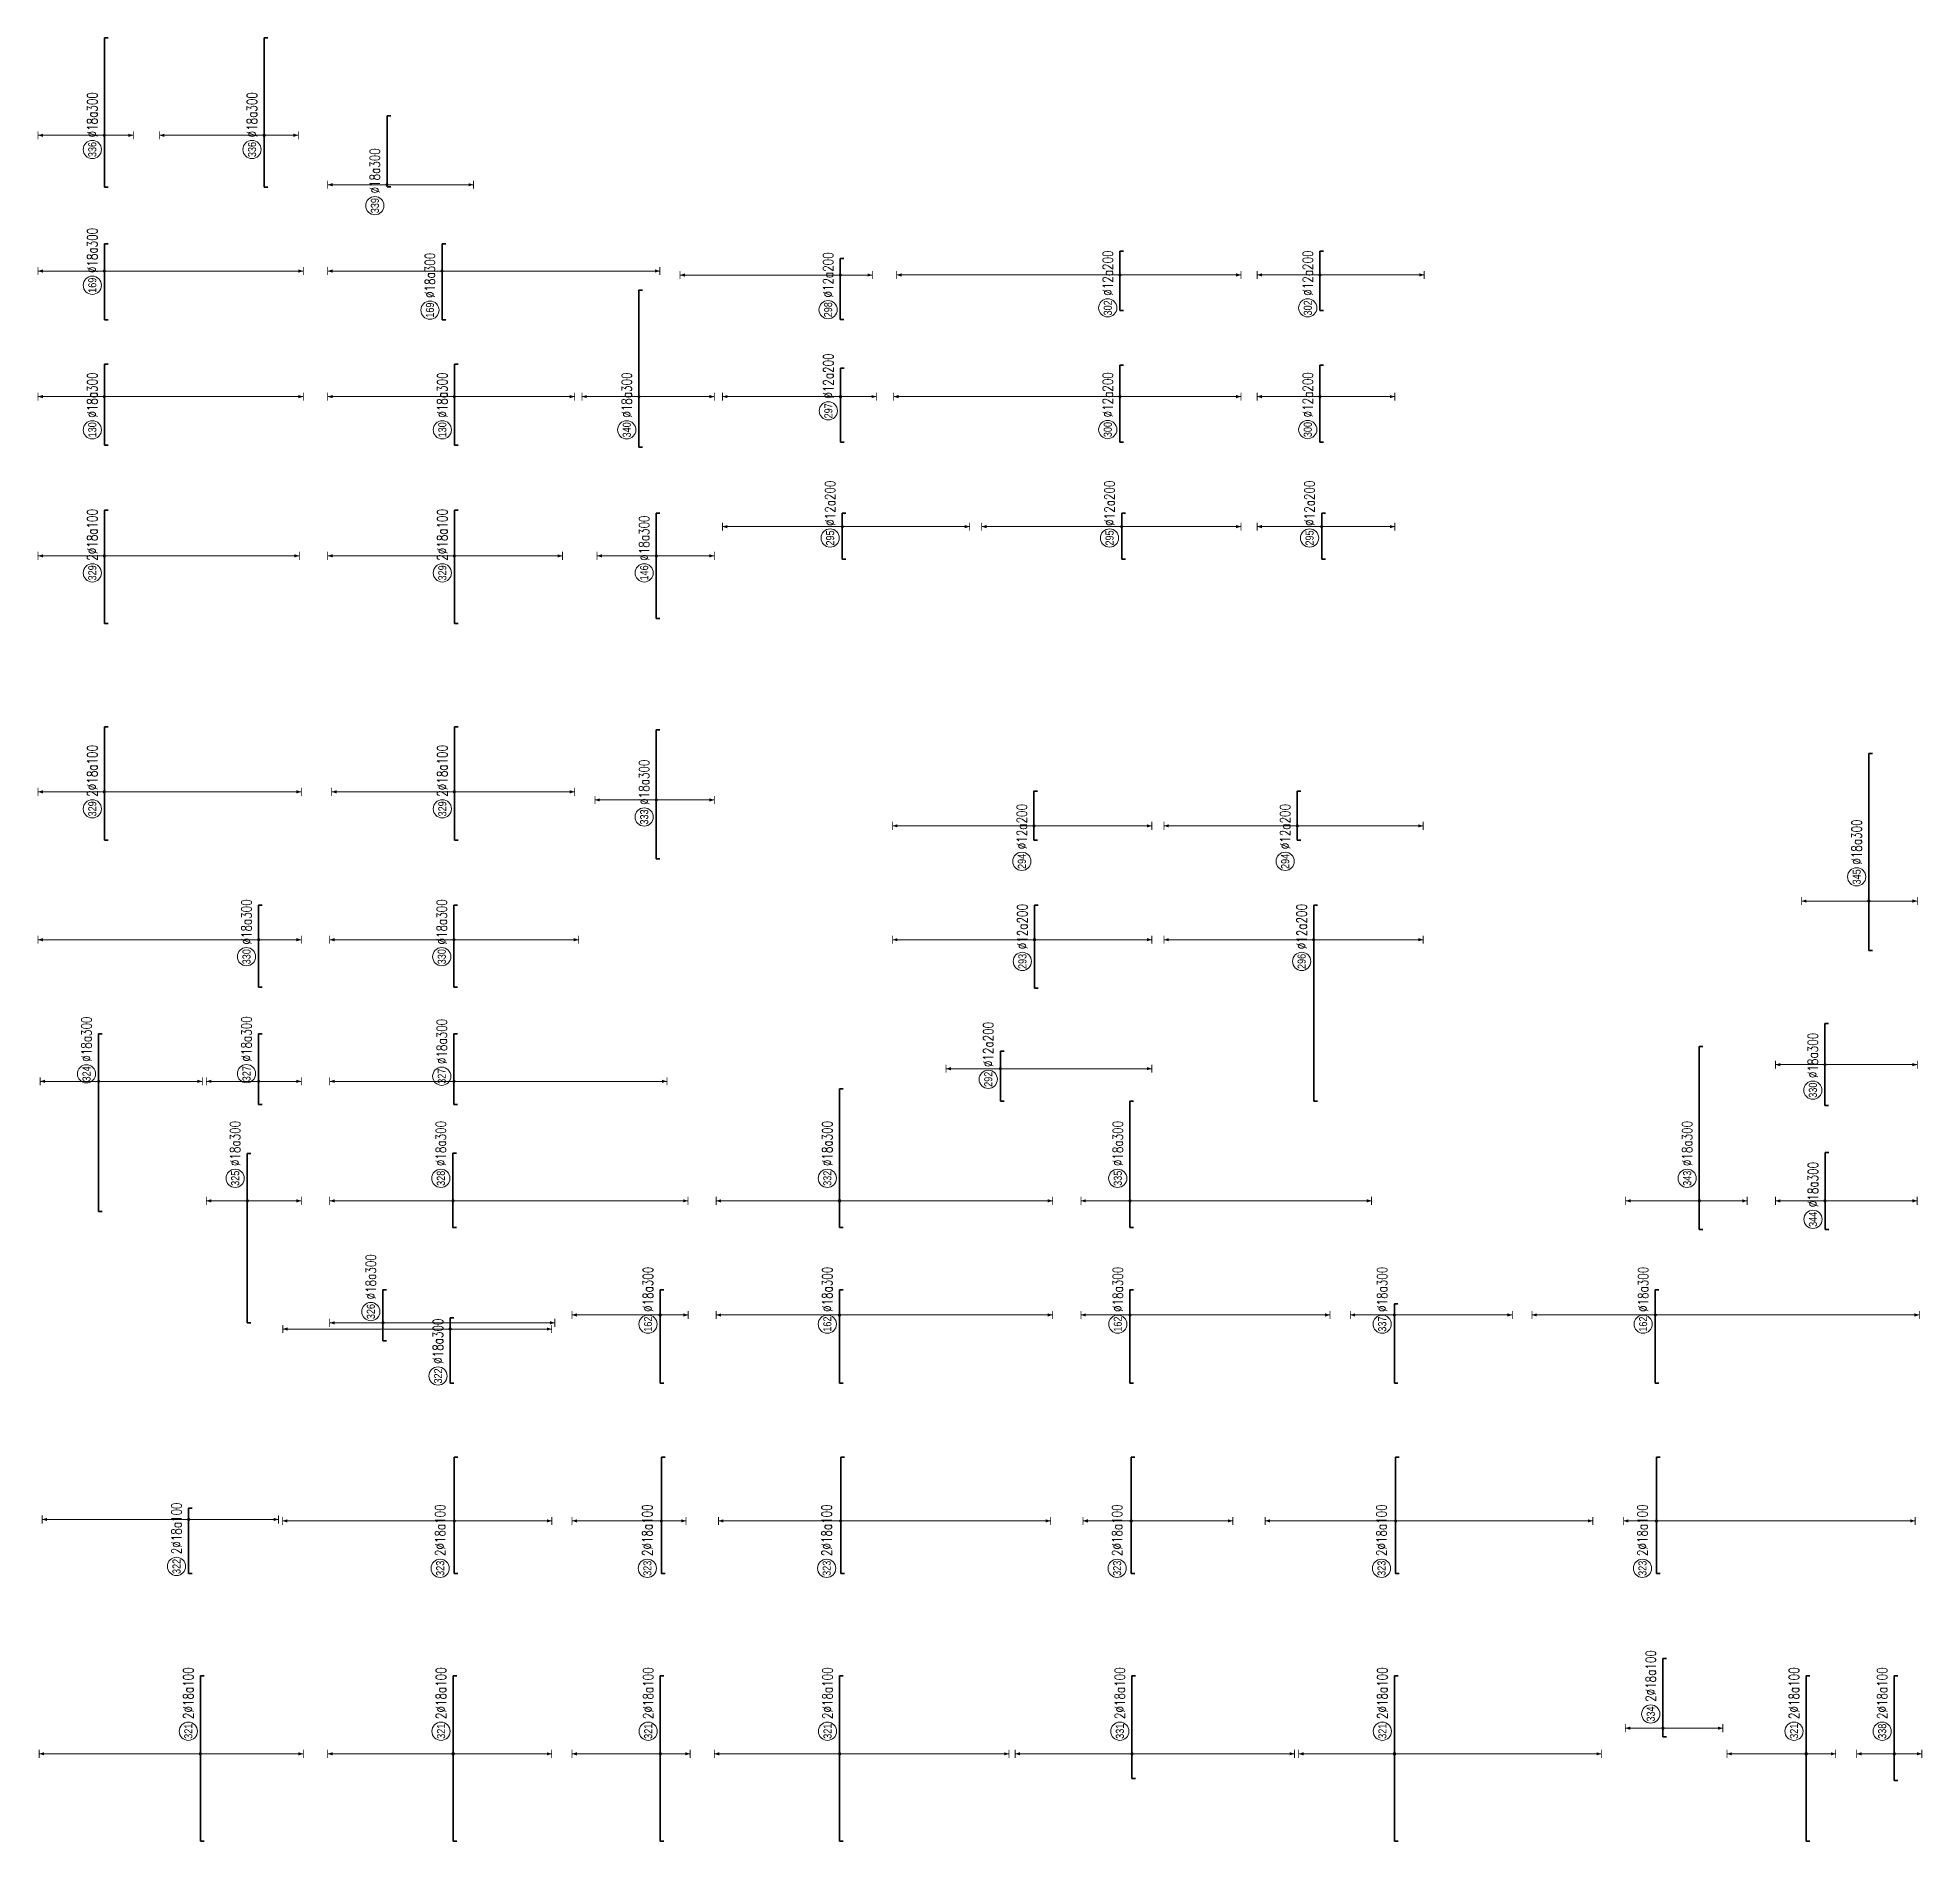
# Model space of a CAD drawing. Header units: millimetres. Extents: x -415354 to 592036, y -374841 to 139309.
# Drawn here: x 3880 to 96950, y -365970 to -276930 of the extents above; entities that cross this region are included whole.
import ezdxf
from ezdxf.enums import TextEntityAlignment as Align

# ---------------------------------------------------------------- set-up
doc = ezdxf.new("R2010")
doc.units = ezdxf.units.MM
doc.header["$MEASUREMENT"] = 0
for name, color, linetype, lineweight in [('NDC_S_DIM', 1, 'Continuous', 15), ('NDC_S_REBAR', 4, 'Continuous', 35), ('NDC_S_VN TEXT', 7, 'Continuous', 20)]:
    doc.layers.add(name, color=color, linetype=linetype, lineweight=lineweight)
doc.styles.add('ARIAL', font='arial.ttf', dxfattribs={"width": 0.8})
doc.styles.add('NDC_EN TXT', font='romans.shx', dxfattribs={"width": 0.8})

# ---------------------------------------------------------------- blocks, each defined once
blk = doc.blocks.new('*U659')
h = blk.add_hatch(color=6)
edge = h.paths.add_edge_path()
edge.add_arc((-2.99, 0), 0.3, 0, 360)
at = {"layer": 'NDC_S_DIM', "color": 8}
for q in [(-2.99, 29.57), (-2.99, -31.43)]:
    blk.add_line((-2.99, 0), q, dxfattribs=at)
for points in [[(-3.99, 29.57, 0.2, 0.2, 0), (-1.99, 29.57, 0, 0, 0)], [(-3.99, -31.43, 0.2, 0.2, 0), (-1.99, -31.43, 0, 0, 0)]]:
    blk.add_lwpolyline(points, format="xyseb", dxfattribs=at)
at = {"layer": 'NDC_S_DIM'}
blk.add_circle((-5.79, 3), 2.25, dxfattribs=at)
at = {"layer": 'NDC_S_DIM', "color": 6}
blk.add_circle((-2.99, 0), 0.3, dxfattribs=at)
at = {"layer": 'NDC_S_DIM', "color": 8}
for points in [[(-3.39, 28.37), (-2.99, 29.57), (-2.59, 28.37)], [(-3.39, -30.23), (-2.99, -31.43), (-2.59, -30.23)]]:
    blk.add_solid(points, dxfattribs=at)
at = {"layer": 'NDC_S_REBAR'}
for p, q in [((0, 0), (-11, 0)), ((-11, 0), (-11, -0.9)), ((0, 0), (0.35, 0)), ((0.35, 0), (0.35, -0.9)), ((-11, -0.9), (-11, -0.9)), ((0.35, -0.9), (0.35, -0.9))]:
    blk.add_line(p, q, dxfattribs=at)
at = {"layer": 'NDC_S_VN TEXT', "style": 'ARIAL', "width": 0.8}
blk.add_attdef('KHT', text='', height=2, dxfattribs=at).set_placement((-5.79, 3), align=Align.MIDDLE_CENTER)
at = {"layer": 'NDC_S_VN TEXT', "color": 3, "style": 'NDC_EN TXT', "width": 0.75}
blk.add_attdef('DKT', (-2.79, 1.75), '', height=2.5, dxfattribs=at)
blk = doc.blocks.new('*U223')
h = blk.add_hatch(color=6)
edge = h.paths.add_edge_path()
edge.add_arc((-2.99, 0), 0.3, 0, 360)
at = {"layer": 'NDC_S_DIM', "color": 8}
for q in [(-2.99, 39.84), (-2.99, -25.41)]:
    blk.add_line((-2.99, 0), q, dxfattribs=at)
for points in [[(-3.99, 39.84, 0.2, 0.2, 0), (-1.99, 39.84, 0, 0, 0)], [(-3.99, -25.41, 0.2, 0.2, 0), (-1.99, -25.41, 0, 0, 0)]]:
    blk.add_lwpolyline(points, format="xyseb", dxfattribs=at)
at = {"layer": 'NDC_S_DIM'}
blk.add_circle((2.58, 3), 2.25, dxfattribs=at)
at = {"layer": 'NDC_S_DIM', "color": 6}
blk.add_circle((-2.99, 0), 0.3, dxfattribs=at)
at = {"layer": 'NDC_S_DIM', "color": 8}
for points in [[(-3.39, 38.64), (-2.99, 39.84), (-2.59, 38.64)], [(-3.39, -24.21), (-2.99, -25.41), (-2.59, -24.21)]]:
    blk.add_solid(points, dxfattribs=at)
at = {"layer": 'NDC_S_REBAR'}
for p, q in [((0, 0), (-24.59, 0)), ((-24.59, 0), (-24.59, -0.9)), ((0, 0), (16.27, 0)), ((16.27, 0), (16.27, -0.9)), ((-24.59, -0.9), (-24.59, -0.9)), ((16.27, -0.9), (16.27, -0.9))]:
    blk.add_line(p, q, dxfattribs=at)
at = {"layer": 'NDC_S_VN TEXT', "style": 'ARIAL', "width": 0.8}
blk.add_attdef('KHT', text='', height=2, dxfattribs=at).set_placement((2.58, 3), align=Align.MIDDLE_CENTER)
at = {"layer": 'NDC_S_VN TEXT', "color": 3, "style": 'NDC_EN TXT', "width": 0.75}
blk.add_attdef('DKT', (5.58, 1.75), '', height=2.5, dxfattribs=at)
blk = doc.blocks.new('*U224')
h = blk.add_hatch(color=6)
edge = h.paths.add_edge_path()
edge.add_arc((-2.99, 0), 0.3, 0, 360)
at = {"layer": 'NDC_S_DIM', "color": 8}
for q in [(-2.99, 10.12), (-2.99, -13.34)]:
    blk.add_line((-2.99, 0), q, dxfattribs=at)
for points in [[(-3.99, 10.12, 0.2, 0.2, 0), (-1.99, 10.12, 0, 0, 0)], [(-3.99, -13.34, 0.2, 0.2, 0), (-1.99, -13.34, 0, 0, 0)]]:
    blk.add_lwpolyline(points, format="xyseb", dxfattribs=at)
at = {"layer": 'NDC_S_DIM'}
blk.add_circle((2.58, 3), 2.25, dxfattribs=at)
at = {"layer": 'NDC_S_DIM', "color": 6}
blk.add_circle((-2.99, 0), 0.3, dxfattribs=at)
at = {"layer": 'NDC_S_DIM', "color": 8}
for points in [[(-3.39, 8.92), (-2.99, 10.12), (-2.59, 8.92)], [(-3.39, -12.14), (-2.99, -13.34), (-2.59, -12.14)]]:
    blk.add_solid(points, dxfattribs=at)
at = {"layer": 'NDC_S_REBAR'}
for p, q in [((0, 0), (-33.09, 0)), ((-33.09, 0), (-33.09, -0.9)), ((0, 0), (8.66, 0)), ((8.66, 0), (8.66, -0.9)), ((-33.09, -0.9), (-33.09, -0.9)), ((8.66, -0.9), (8.66, -0.9))]:
    blk.add_line(p, q, dxfattribs=at)
at = {"layer": 'NDC_S_VN TEXT', "style": 'ARIAL', "width": 0.8}
blk.add_attdef('KHT', text='', height=2, dxfattribs=at).set_placement((2.58, 3), align=Align.MIDDLE_CENTER)
at = {"layer": 'NDC_S_VN TEXT', "color": 3, "style": 'NDC_EN TXT', "width": 0.75}
blk.add_attdef('DKT', (5.58, 1.75), '', height=2.5, dxfattribs=at)
blk = doc.blocks.new('*U225')
h = blk.add_hatch(color=6)
edge = h.paths.add_edge_path()
edge.add_arc((-2.99, 0), 0.3, 0, 360)
at = {"layer": 'NDC_S_DIM', "color": 8}
for q in [(-2.99, 12.91), (-2.99, -10.54)]:
    blk.add_line((-2.99, 0), q, dxfattribs=at)
for points in [[(-3.99, 12.91, 0.2, 0.2, 0), (-1.99, 12.91, 0, 0, 0)], [(-3.99, -10.54, 0.2, 0.2, 0), (-1.99, -10.54, 0, 0, 0)]]:
    blk.add_lwpolyline(points, format="xyseb", dxfattribs=at)
at = {"layer": 'NDC_S_DIM'}
blk.add_circle((-1.1, 3), 2.25, dxfattribs=at)
at = {"layer": 'NDC_S_DIM', "color": 6}
blk.add_circle((-2.99, 0), 0.3, dxfattribs=at)
at = {"layer": 'NDC_S_DIM', "color": 8}
for points in [[(-3.39, 11.71), (-2.99, 12.91), (-2.59, 11.71)], [(-3.39, -9.34), (-2.99, -10.54), (-2.59, -9.34)]]:
    blk.add_solid(points, dxfattribs=at)
at = {"layer": 'NDC_S_REBAR'}
for p, q in [((0, 0), (-8.73, 0)), ((-8.73, 0), (-8.73, -0.9)), ((0, 0), (8.77, 0)), ((8.77, 0), (8.77, -0.9)), ((-8.73, -0.9), (-8.73, -0.9)), ((8.77, -0.9), (8.77, -0.9))]:
    blk.add_line(p, q, dxfattribs=at)
at = {"layer": 'NDC_S_VN TEXT', "style": 'ARIAL', "width": 0.8}
blk.add_attdef('KHT', text='', height=2, dxfattribs=at).set_placement((-1.1, 3), align=Align.MIDDLE_CENTER)
at = {"layer": 'NDC_S_VN TEXT', "color": 3, "style": 'NDC_EN TXT', "width": 0.75}
blk.add_attdef('DKT', (1.9, 1.75), '', height=2.5, dxfattribs=at)
blk = doc.blocks.new('*U251')
h = blk.add_hatch(color=6)
edge = h.paths.add_edge_path()
edge.add_arc((-1.38, 0), 0.3, 0, 360)
at = {"layer": 'NDC_S_DIM', "color": 8}
for q in [(-1.38, 54.46), (-1.38, -10.54)]:
    blk.add_line((-1.38, 0), q, dxfattribs=at)
for points in [[(-2.38, 54.46, 0.2, 0.2, 0), (-0.38, 54.46, 0, 0, 0)], [(-2.38, -10.54, 0.2, 0.2, 0), (-0.38, -10.54, 0, 0, 0)]]:
    blk.add_lwpolyline(points, format="xyseb", dxfattribs=at)
at = {"layer": 'NDC_S_DIM'}
blk.add_circle((-5.58, 3), 2.25, dxfattribs=at)
at = {"layer": 'NDC_S_DIM', "color": 6}
blk.add_circle((-1.38, 0), 0.3, dxfattribs=at)
at = {"layer": 'NDC_S_DIM', "color": 8}
for points in [[(-1.78, 53.26), (-1.38, 54.46), (-0.98, 53.26)], [(-1.78, -9.34), (-1.38, -10.54), (-0.98, -9.34)]]:
    blk.add_solid(points, dxfattribs=at)
at = {"layer": 'NDC_S_REBAR'}
for p, q in [((0, 0), (-13.08, 0)), ((-13.08, 0), (-13.08, -0.9)), ((0, 0), (7.17, 0)), ((7.17, 0), (7.17, -0.9)), ((-13.08, -0.9), (-13.08, -0.9)), ((7.17, -0.9), (7.17, -0.9))]:
    blk.add_line(p, q, dxfattribs=at)
at = {"layer": 'NDC_S_VN TEXT', "style": 'ARIAL', "width": 0.8}
blk.add_attdef('KHT', text='', height=2, dxfattribs=at).set_placement((-5.58, 3), align=Align.MIDDLE_CENTER)
at = {"layer": 'NDC_S_VN TEXT', "color": 3, "style": 'NDC_EN TXT', "width": 0.75}
blk.add_attdef('DKT', (-2.58, 1.75), '', height=2.5, dxfattribs=at)
blk = doc.blocks.new('*U252')
h = blk.add_hatch(color=6)
edge = h.paths.add_edge_path()
edge.add_arc((-2.99, 0), 0.3, 0, 360)
at = {"layer": 'NDC_S_DIM', "color": 8}
for q in [(-2.99, 42.4), (-2.99, -24.07)]:
    blk.add_line((-2.99, 0), q, dxfattribs=at)
for points in [[(-3.99, 42.4, 0.2, 0.2, 0), (-1.99, 42.4, 0, 0, 0)], [(-3.99, -24.07, 0.2, 0.2, 0), (-1.99, -24.07, 0, 0, 0)]]:
    blk.add_lwpolyline(points, format="xyseb", dxfattribs=at)
at = {"layer": 'NDC_S_DIM'}
blk.add_circle((-14.69, 3.48), 2.25, dxfattribs=at)
at = {"layer": 'NDC_S_DIM', "color": 6}
blk.add_circle((-2.99, 0), 0.3, dxfattribs=at)
at = {"layer": 'NDC_S_DIM', "color": 8}
for points in [[(-3.39, 41.2), (-2.99, 42.4), (-2.59, 41.2)], [(-3.39, -22.87), (-2.99, -24.07), (-2.59, -22.87)]]:
    blk.add_solid(points, dxfattribs=at)
at = {"layer": 'NDC_S_REBAR'}
for p, q in [((0, 0), (-15.98, 0)), ((-15.98, 0), (-15.98, -0.9)), ((0, 0), (12.77, 0)), ((12.77, 0), (12.77, -0.9)), ((-15.98, -0.9), (-15.98, -0.9)), ((12.77, -0.9), (12.77, -0.9))]:
    blk.add_line(p, q, dxfattribs=at)
at = {"layer": 'NDC_S_VN TEXT', "color": 3, "style": 'NDC_EN TXT', "width": 0.75}
blk.add_attdef('DKT', (-11.69, 2.23), '', height=2.5, dxfattribs=at)
at = {"layer": 'NDC_S_VN TEXT', "style": 'ARIAL', "width": 0.8}
blk.add_attdef('KHT', text='', height=2, dxfattribs=at).set_placement((-14.69, 3.48), align=Align.MIDDLE_CENTER)
blk = doc.blocks.new('*U226')
h = blk.add_hatch(color=6)
edge = h.paths.add_edge_path()
edge.add_arc((-2.99, 0), 0.3, 0, 360)
at = {"layer": 'NDC_S_DIM', "color": 8}
for q in [(-2.99, 30.45), (-2.99, -58.05)]:
    blk.add_line((-2.99, 0), q, dxfattribs=at)
for points in [[(-3.99, 30.45, 0.2, 0.2, 0), (-1.99, 30.45, 0, 0, 0)], [(-3.99, -58.05, 0.2, 0.2, 0), (-1.99, -58.05, 0, 0, 0)]]:
    blk.add_lwpolyline(points, format="xyseb", dxfattribs=at)
at = {"layer": 'NDC_S_DIM'}
blk.add_circle((2.58, 3), 2.25, dxfattribs=at)
at = {"layer": 'NDC_S_DIM', "color": 6}
blk.add_circle((-2.99, 0), 0.3, dxfattribs=at)
at = {"layer": 'NDC_S_DIM', "color": 8}
for points in [[(-3.39, 29.25), (-2.99, 30.45), (-2.59, 29.25)], [(-3.39, -56.85), (-2.99, -58.05), (-2.59, -56.85)]]:
    blk.add_solid(points, dxfattribs=at)
at = {"layer": 'NDC_S_REBAR'}
for p, q in [((0, 0), (-9.59, 0)), ((-9.59, 0), (-9.59, -0.9)), ((0, 0), (8.77, 0)), ((8.77, 0), (8.77, -0.9)), ((-9.59, -0.9), (-9.59, -0.9)), ((8.77, -0.9), (8.77, -0.9))]:
    blk.add_line(p, q, dxfattribs=at)
at = {"layer": 'NDC_S_VN TEXT', "style": 'ARIAL', "width": 0.8}
blk.add_attdef('KHT', text='', height=2, dxfattribs=at).set_placement((2.58, 3), align=Align.MIDDLE_CENTER)
at = {"layer": 'NDC_S_VN TEXT', "color": 3, "style": 'NDC_EN TXT', "width": 0.75}
blk.add_attdef('DKT', (5.58, 1.75), '', height=2.5, dxfattribs=at)
blk = doc.blocks.new('*U222')
h = blk.add_hatch(color=6)
edge = h.paths.add_edge_path()
edge.add_arc((-2.99, 0), 0.3, 0, 360)
at = {"layer": 'NDC_S_DIM', "color": 8}
for q in [(-2.99, 30.67), (-2.99, -52.61)]:
    blk.add_line((-2.99, 0), q, dxfattribs=at)
for points in [[(-3.99, 30.67, 0.2, 0.2, 0), (-1.99, 30.67, 0, 0, 0)], [(-3.99, -52.61, 0.2, 0.2, 0), (-1.99, -52.61, 0, 0, 0)]]:
    blk.add_lwpolyline(points, format="xyseb", dxfattribs=at)
at = {"layer": 'NDC_S_DIM'}
blk.add_circle((-1.73, 3), 2.25, dxfattribs=at)
at = {"layer": 'NDC_S_DIM', "color": 6}
blk.add_circle((-2.99, 0), 0.3, dxfattribs=at)
at = {"layer": 'NDC_S_DIM', "color": 8}
for points in [[(-3.39, 29.47), (-2.99, 30.67), (-2.59, 29.47)], [(-3.39, -51.41), (-2.99, -52.61), (-2.59, -51.41)]]:
    blk.add_solid(points, dxfattribs=at)
at = {"layer": 'NDC_S_REBAR'}
for p, q in [((0, 0), (-8.73, 0)), ((-8.73, 0), (-8.73, -0.9)), ((0, 0), (8.77, 0)), ((8.77, 0), (8.77, -0.9)), ((-8.73, -0.9), (-8.73, -0.9)), ((8.77, -0.9), (8.77, -0.9))]:
    blk.add_line(p, q, dxfattribs=at)
at = {"layer": 'NDC_S_VN TEXT', "style": 'ARIAL', "width": 0.8}
blk.add_attdef('KHT', text='', height=2, dxfattribs=at).set_placement((-1.73, 3), align=Align.MIDDLE_CENTER)
at = {"layer": 'NDC_S_VN TEXT', "color": 3, "style": 'NDC_EN TXT', "width": 0.75}
blk.add_attdef('DKT', (1.27, 1.75), '', height=2.5, dxfattribs=at)
blk = doc.blocks.new('*U186')
h = blk.add_hatch(color=6)
edge = h.paths.add_edge_path()
edge.add_arc((-2.99, 0), 0.3, 0, 360)
at = {"layer": 'NDC_S_DIM', "color": 8}
for q in [(-2.99, 28.86), (-2.99, -40.14)]:
    blk.add_line((-2.99, 0), q, dxfattribs=at)
for points in [[(-3.99, 28.86, 0.2, 0.2, 0), (-1.99, 28.86, 0, 0, 0)], [(-3.99, -40.14, 0.2, 0.2, 0), (-1.99, -40.14, 0, 0, 0)]]:
    blk.add_lwpolyline(points, format="xyseb", dxfattribs=at)
at = {"layer": 'NDC_S_DIM'}
blk.add_circle((2.58, 3), 2.25, dxfattribs=at)
at = {"layer": 'NDC_S_DIM', "color": 6}
blk.add_circle((-2.99, 0), 0.3, dxfattribs=at)
at = {"layer": 'NDC_S_DIM', "color": 8}
for points in [[(-3.39, 27.66), (-2.99, 28.86), (-2.59, 27.66)], [(-3.39, -38.94), (-2.99, -40.14), (-2.59, -38.94)]]:
    blk.add_solid(points, dxfattribs=at)
at = {"layer": 'NDC_S_REBAR'}
for p, q in [((0, 0), (-9.09, 0)), ((-9.09, 0), (-9.09, -0.9)), ((0, 0), (16.27, 0)), ((16.27, 0), (16.27, -0.9)), ((-9.09, -0.9), (-9.09, -0.9)), ((16.27, -0.9), (16.27, -0.9))]:
    blk.add_line(p, q, dxfattribs=at)
at = {"layer": 'NDC_S_VN TEXT', "style": 'ARIAL', "width": 0.8}
blk.add_attdef('KHT', text='', height=2, dxfattribs=at).set_placement((2.58, 3), align=Align.MIDDLE_CENTER)
at = {"layer": 'NDC_S_VN TEXT', "color": 3, "style": 'NDC_EN TXT', "width": 0.75}
blk.add_attdef('DKT', (5.58, 1.75), '', height=2.5, dxfattribs=at)
blk = doc.blocks.new('*U294')
h = blk.add_hatch(color=6)
edge = h.paths.add_edge_path()
edge.add_arc((-2.99, 0), 0.3, 0, 360)
at = {"layer": 'NDC_S_DIM', "color": 8}
for q in [(-2.99, 16.61), (-2.99, -11.95)]:
    blk.add_line((-2.99, 0), q, dxfattribs=at)
for points in [[(-3.99, 16.61, 0.2, 0.2, 0), (-1.99, 16.61, 0, 0, 0)], [(-3.99, -11.95, 0.2, 0.2, 0), (-1.99, -11.95, 0, 0, 0)]]:
    blk.add_lwpolyline(points, format="xyseb", dxfattribs=at)
at = {"layer": 'NDC_S_DIM'}
blk.add_circle((2.99, 3), 2.25, dxfattribs=at)
at = {"layer": 'NDC_S_DIM', "color": 6}
blk.add_circle((-2.99, 0), 0.3, dxfattribs=at)
at = {"layer": 'NDC_S_DIM', "color": 8}
for points in [[(-3.39, 15.41), (-2.99, 16.61), (-2.59, 15.41)], [(-3.39, -10.75), (-2.99, -11.95), (-2.59, -10.75)]]:
    blk.add_solid(points, dxfattribs=at)
at = {"layer": 'NDC_S_REBAR'}
for p, q in [((0, 0), (-15.23, 0)), ((-15.23, 0), (-15.23, -0.9)), ((0, 0), (33.41, 0)), ((33.41, 0), (33.41, -0.9)), ((-15.23, -0.9), (-15.23, -0.9)), ((33.41, -0.9), (33.41, -0.9))]:
    blk.add_line(p, q, dxfattribs=at)
at = {"layer": 'NDC_S_VN TEXT', "style": 'ARIAL', "width": 0.8}
blk.add_attdef('KHT', text='', height=2, dxfattribs=at).set_placement((2.99, 3), align=Align.MIDDLE_CENTER)
at = {"layer": 'NDC_S_VN TEXT', "color": 3, "style": 'NDC_EN TXT', "width": 0.75}
blk.add_attdef('DKT', (5.99, 1.75), '', height=2.5, dxfattribs=at)
blk = doc.blocks.new('*U255')
h = blk.add_hatch(color=6)
edge = h.paths.add_edge_path()
edge.add_arc((-1.38, 0), 0.3, 0, 360)
at = {"layer": 'NDC_S_DIM', "color": 8}
for q in [(-1.38, 16.38), (-1.38, -48.62)]:
    blk.add_line((-1.38, 0), q, dxfattribs=at)
for points in [[(-2.38, 16.38, 0.2, 0.2, 0), (-0.38, 16.38, 0, 0, 0)], [(-2.38, -48.62, 0.2, 0.2, 0), (-0.38, -48.62, 0, 0, 0)]]:
    blk.add_lwpolyline(points, format="xyseb", dxfattribs=at)
at = {"layer": 'NDC_S_DIM'}
blk.add_circle((-5.58, 3), 2.25, dxfattribs=at)
at = {"layer": 'NDC_S_DIM', "color": 6}
blk.add_circle((-1.38, 0), 0.3, dxfattribs=at)
at = {"layer": 'NDC_S_DIM', "color": 8}
for points in [[(-1.78, 15.18), (-1.38, 16.38), (-0.98, 15.18)], [(-1.78, -47.42), (-1.38, -48.62), (-0.98, -47.42)]]:
    blk.add_solid(points, dxfattribs=at)
at = {"layer": 'NDC_S_REBAR'}
for p, q in [((0, 0), (-13.33, 0)), ((-13.33, 0), (-13.33, -0.9)), ((0, 0), (14.67, 0)), ((14.67, 0), (14.67, -0.9)), ((-13.33, -0.9), (-13.33, -0.9)), ((14.67, -0.9), (14.67, -0.9))]:
    blk.add_line(p, q, dxfattribs=at)
at = {"layer": 'NDC_S_VN TEXT', "style": 'ARIAL', "width": 0.8}
blk.add_attdef('KHT', text='', height=2, dxfattribs=at).set_placement((-5.58, 3), align=Align.MIDDLE_CENTER)
at = {"layer": 'NDC_S_VN TEXT', "color": 3, "style": 'NDC_EN TXT', "width": 0.75}
blk.add_attdef('DKT', (-2.58, 1.75), '', height=2.5, dxfattribs=at)
blk = doc.blocks.new('*U256')
h = blk.add_hatch(color=6)
edge = h.paths.add_edge_path()
edge.add_arc((-1.38, 0), 0.3, 0, 360)
at = {"layer": 'NDC_S_DIM', "color": 8}
for q in [(-1.38, 16.38), (-1.38, -48.12)]:
    blk.add_line((-1.38, 0), q, dxfattribs=at)
for points in [[(-2.38, 16.38, 0.2, 0.2, 0), (-0.38, 16.38, 0, 0, 0)], [(-2.38, -48.12, 0.2, 0.2, 0), (-0.38, -48.12, 0, 0, 0)]]:
    blk.add_lwpolyline(points, format="xyseb", dxfattribs=at)
at = {"layer": 'NDC_S_DIM'}
blk.add_circle((-5.58, 3), 2.25, dxfattribs=at)
at = {"layer": 'NDC_S_DIM', "color": 6}
blk.add_circle((-1.38, 0), 0.3, dxfattribs=at)
at = {"layer": 'NDC_S_DIM', "color": 8}
for points in [[(-1.78, 15.18), (-1.38, 16.38), (-0.98, 15.18)], [(-1.78, -46.92), (-1.38, -48.12), (-0.98, -46.92)]]:
    blk.add_solid(points, dxfattribs=at)
at = {"layer": 'NDC_S_REBAR'}
for p, q in [((0, 0), (-18.08, 0)), ((-18.08, 0), (-18.08, -0.9)), ((0, 0), (9.92, 0)), ((9.92, 0), (9.92, -0.9)), ((-18.08, -0.9), (-18.08, -0.9)), ((9.92, -0.9), (9.92, -0.9))]:
    blk.add_line(p, q, dxfattribs=at)
at = {"layer": 'NDC_S_VN TEXT', "style": 'ARIAL', "width": 0.8}
blk.add_attdef('KHT', text='', height=2, dxfattribs=at).set_placement((-5.58, 3), align=Align.MIDDLE_CENTER)
at = {"layer": 'NDC_S_VN TEXT', "color": 3, "style": 'NDC_EN TXT', "width": 0.75}
blk.add_attdef('DKT', (-2.58, 1.75), '', height=2.5, dxfattribs=at)
blk = doc.blocks.new('*U257')
h = blk.add_hatch(color=6)
edge = h.paths.add_edge_path()
edge.add_arc((-2.07, 0), 0.3, 0, 360)
at = {"layer": 'NDC_S_DIM', "color": 8}
for q in [(-2.07, 16.38), (-2.07, -49.12)]:
    blk.add_line((-2.07, 0), q, dxfattribs=at)
for points in [[(-3.07, 16.38, 0.2, 0.2, 0), (-1.07, 16.38, 0, 0, 0)], [(-3.07, -49.12, 0.2, 0.2, 0), (-1.07, -49.12, 0, 0, 0)]]:
    blk.add_lwpolyline(points, format="xyseb", dxfattribs=at)
at = {"layer": 'NDC_S_DIM'}
blk.add_circle((-10.27, 3), 2.25, dxfattribs=at)
at = {"layer": 'NDC_S_DIM', "color": 6}
blk.add_circle((-2.07, 0), 0.3, dxfattribs=at)
at = {"layer": 'NDC_S_DIM', "color": 8}
for points in [[(-2.47, 15.18), (-2.07, 16.38), (-1.67, 15.18)], [(-2.47, -47.92), (-2.07, -49.12), (-1.67, -47.92)]]:
    blk.add_solid(points, dxfattribs=at)
at = {"layer": 'NDC_S_REBAR'}
for p, q in [((0, 0), (-14.08, 0)), ((-14.08, 0), (-14.08, -0.9)), ((0, 0), (5.92, 0)), ((5.92, 0), (5.92, -0.9)), ((-14.08, -0.9), (-14.08, -0.9)), ((5.92, -0.9), (5.92, -0.9))]:
    blk.add_line(p, q, dxfattribs=at)
at = {"layer": 'NDC_S_VN TEXT', "style": 'ARIAL', "width": 0.8}
blk.add_attdef('KHT', text='', height=2, dxfattribs=at).set_placement((-10.27, 3), align=Align.MIDDLE_CENTER)
at = {"layer": 'NDC_S_VN TEXT', "color": 3, "style": 'NDC_EN TXT', "width": 0.75}
blk.add_attdef('DKT', (-7.27, 1.75), '', height=2.5, dxfattribs=at)
blk = doc.blocks.new('*U258')
h = blk.add_hatch(color=6)
edge = h.paths.add_edge_path()
edge.add_arc((-2.07, 0), 0.3, 0, 360)
at = {"layer": 'NDC_S_DIM', "color": 8}
for q in [(-2.07, 16.38), (-2.07, -49.12)]:
    blk.add_line((-2.07, 0), q, dxfattribs=at)
for points in [[(-3.07, 16.38, 0.2, 0.2, 0), (-1.07, 16.38, 0, 0, 0)], [(-3.07, -49.12, 0.2, 0.2, 0), (-1.07, -49.12, 0, 0, 0)]]:
    blk.add_lwpolyline(points, format="xyseb", dxfattribs=at)
at = {"layer": 'NDC_S_DIM'}
blk.add_circle((-5.58, 3), 2.25, dxfattribs=at)
at = {"layer": 'NDC_S_DIM', "color": 6}
blk.add_circle((-2.07, 0), 0.3, dxfattribs=at)
at = {"layer": 'NDC_S_DIM', "color": 8}
for points in [[(-2.47, 15.18), (-2.07, 16.38), (-1.67, 15.18)], [(-2.47, -47.92), (-2.07, -49.12), (-1.67, -47.92)]]:
    blk.add_solid(points, dxfattribs=at)
at = {"layer": 'NDC_S_REBAR'}
for p, q in [((0, 0), (-14.08, 0)), ((-14.08, 0), (-14.08, -0.9)), ((0, 0), (4.67, 0)), ((4.67, 0), (4.67, -0.9)), ((-14.08, -0.9), (-14.08, -0.9)), ((4.67, -0.9), (4.67, -0.9))]:
    blk.add_line(p, q, dxfattribs=at)
at = {"layer": 'NDC_S_VN TEXT', "style": 'ARIAL', "width": 0.8}
blk.add_attdef('KHT', text='', height=2, dxfattribs=at).set_placement((-5.58, 3), align=Align.MIDDLE_CENTER)
at = {"layer": 'NDC_S_VN TEXT', "color": 3, "style": 'NDC_EN TXT', "width": 0.75}
blk.add_attdef('DKT', (-2.58, 1.75), '', height=2.5, dxfattribs=at)
blk = doc.blocks.new('*U259')
h = blk.add_hatch(color=6)
edge = h.paths.add_edge_path()
edge.add_arc((-2.07, 0), 0.3, 0, 360)
at = {"layer": 'NDC_S_DIM', "color": 8}
for q in [(-2.07, 16.38), (-2.07, -7.12)]:
    blk.add_line((-2.07, 0), q, dxfattribs=at)
for points in [[(-3.07, 16.38, 0.2, 0.2, 0), (-1.07, 16.38, 0, 0, 0)], [(-3.07, -7.12, 0.2, 0.2, 0), (-1.07, -7.12, 0, 0, 0)]]:
    blk.add_lwpolyline(points, format="xyseb", dxfattribs=at)
at = {"layer": 'NDC_S_DIM'}
blk.add_circle((-5.58, 3), 2.25, dxfattribs=at)
at = {"layer": 'NDC_S_DIM', "color": 6}
blk.add_circle((-2.07, 0), 0.3, dxfattribs=at)
at = {"layer": 'NDC_S_DIM', "color": 8}
for points in [[(-2.47, 15.18), (-2.07, 16.38), (-1.67, 15.18)], [(-2.47, -5.92), (-2.07, -7.12), (-1.67, -5.92)]]:
    blk.add_solid(points, dxfattribs=at)
at = {"layer": 'NDC_S_REBAR'}
for p, q in [((0, 0), (-14.83, 0)), ((-14.83, 0), (-14.83, -0.9)), ((0, 0), (22.02, 0)), ((22.02, 0), (22.02, -0.9)), ((-14.83, -0.9), (-14.83, -0.9)), ((22.02, -0.9), (22.02, -0.9))]:
    blk.add_line(p, q, dxfattribs=at)
at = {"layer": 'NDC_S_VN TEXT', "style": 'ARIAL', "width": 0.8}
blk.add_attdef('KHT', text='', height=2, dxfattribs=at).set_placement((-5.58, 3), align=Align.MIDDLE_CENTER)
at = {"layer": 'NDC_S_VN TEXT', "color": 3, "style": 'NDC_EN TXT', "width": 0.75}
blk.add_attdef('DKT', (-2.58, 1.75), '', height=2.5, dxfattribs=at)
blk = doc.blocks.new('*U260')
h = blk.add_hatch(color=6)
edge = h.paths.add_edge_path()
edge.add_arc((-2.07, 0), 0.3, 0, 360)
at = {"layer": 'NDC_S_DIM', "color": 8}
for q in [(-2.07, 28.25), (-2.07, -53.75)]:
    blk.add_line((-2.07, 0), q, dxfattribs=at)
for points in [[(-3.07, 28.25, 0.2, 0.2, 0), (-1.07, 28.25, 0, 0, 0)], [(-3.07, -53.75, 0.2, 0.2, 0), (-1.07, -53.75, 0, 0, 0)]]:
    blk.add_lwpolyline(points, format="xyseb", dxfattribs=at)
at = {"layer": 'NDC_S_DIM'}
blk.add_circle((-11.72, 3), 2.25, dxfattribs=at)
at = {"layer": 'NDC_S_DIM', "color": 6}
blk.add_circle((-2.07, 0), 0.3, dxfattribs=at)
at = {"layer": 'NDC_S_DIM', "color": 8}
for points in [[(-2.47, 27.05), (-2.07, 28.25), (-1.67, 27.05)], [(-2.47, -52.55), (-2.07, -53.75), (-1.67, -52.55)]]:
    blk.add_solid(points, dxfattribs=at)
at = {"layer": 'NDC_S_REBAR'}
for p, q in [((0, 0), (-14.08, 0)), ((-14.08, 0), (-14.08, -0.9)), ((0, 0), (4.67, 0)), ((4.67, 0), (4.67, -0.9)), ((-14.08, -0.9), (-14.08, -0.9)), ((4.67, -0.9), (4.67, -0.9))]:
    blk.add_line(p, q, dxfattribs=at)
at = {"layer": 'NDC_S_VN TEXT', "style": 'ARIAL', "width": 0.8}
blk.add_attdef('KHT', text='', height=2, dxfattribs=at).set_placement((-11.72, 3), align=Align.MIDDLE_CENTER)
at = {"layer": 'NDC_S_VN TEXT', "color": 3, "style": 'NDC_EN TXT', "width": 0.75}
blk.add_attdef('DKT', (-8.72, 1.75), '', height=2.5, dxfattribs=at)
blk = doc.blocks.new('*U261')
h = blk.add_hatch(color=6)
edge = h.paths.add_edge_path()
edge.add_arc((-2.07, 0), 0.3, 0, 360)
at = {"layer": 'NDC_S_DIM', "color": 8}
for q in [(-2.07, 25.83), (-2.07, -8.42)]:
    blk.add_line((-2.07, 0), q, dxfattribs=at)
for points in [[(-3.07, 25.83, 0.2, 0.2, 0), (-1.07, 25.83, 0, 0, 0)], [(-3.07, -8.42, 0.2, 0.2, 0), (-1.07, -8.42, 0, 0, 0)]]:
    blk.add_lwpolyline(points, format="xyseb", dxfattribs=at)
at = {"layer": 'NDC_S_DIM'}
blk.add_circle((-5.58, 3), 2.25, dxfattribs=at)
at = {"layer": 'NDC_S_DIM', "color": 6}
blk.add_circle((-2.07, 0), 0.3, dxfattribs=at)
at = {"layer": 'NDC_S_DIM', "color": 8}
for points in [[(-2.47, 24.63), (-2.07, 25.83), (-1.67, 24.63)], [(-2.47, -7.22), (-2.07, -8.42), (-1.67, -7.22)]]:
    blk.add_solid(points, dxfattribs=at)
at = {"layer": 'NDC_S_REBAR'}
for p, q in [((0, 0), (-14.83, 0)), ((-14.83, 0), (-14.83, -0.9)), ((0, 0), (22.02, 0)), ((22.02, 0), (22.02, -0.9)), ((-14.83, -0.9), (-14.83, -0.9)), ((22.02, -0.9), (22.02, -0.9))]:
    blk.add_line(p, q, dxfattribs=at)
at = {"layer": 'NDC_S_VN TEXT', "style": 'ARIAL', "width": 0.8}
blk.add_attdef('KHT', text='', height=2, dxfattribs=at).set_placement((-5.58, 3), align=Align.MIDDLE_CENTER)
at = {"layer": 'NDC_S_VN TEXT', "color": 3, "style": 'NDC_EN TXT', "width": 0.75}
blk.add_attdef('DKT', (-2.58, 1.75), '', height=2.5, dxfattribs=at)
blk = doc.blocks.new('*U262')
h = blk.add_hatch(color=6)
edge = h.paths.add_edge_path()
edge.add_arc((-2.07, 0), 0.3, 0, 360)
at = {"layer": 'NDC_S_DIM', "color": 8}
for q in [(-2.07, 14.66), (-2.07, -21.34)]:
    blk.add_line((-2.07, 0), q, dxfattribs=at)
for points in [[(-3.07, 14.66, 0.2, 0.2, 0), (-1.07, 14.66, 0, 0, 0)], [(-3.07, -21.34, 0.2, 0.2, 0), (-1.07, -21.34, 0, 0, 0)]]:
    blk.add_lwpolyline(points, format="xyseb", dxfattribs=at)
at = {"layer": 'NDC_S_DIM'}
blk.add_circle((-7.23, 3), 2.25, dxfattribs=at)
at = {"layer": 'NDC_S_DIM', "color": 6}
blk.add_circle((-2.07, 0), 0.3, dxfattribs=at)
at = {"layer": 'NDC_S_DIM', "color": 8}
for points in [[(-2.47, 13.46), (-2.07, 14.66), (-1.67, 13.46)], [(-2.47, -20.14), (-2.07, -21.34), (-1.67, -20.14)]]:
    blk.add_solid(points, dxfattribs=at)
at = {"layer": 'NDC_S_REBAR'}
for p, q in [((0, 0), (-2.63, 0)), ((-2.63, 0), (-2.63, -0.9)), ((0, 0), (14.97, 0)), ((14.97, 0), (14.97, -0.9)), ((-2.63, -0.9), (-2.63, -0.9)), ((14.97, -0.9), (14.97, -0.9))]:
    blk.add_line(p, q, dxfattribs=at)
at = {"layer": 'NDC_S_VN TEXT', "style": 'ARIAL', "width": 0.8}
blk.add_attdef('KHT', text='', height=2, dxfattribs=at).set_placement((-7.23, 3), align=Align.MIDDLE_CENTER)
at = {"layer": 'NDC_S_VN TEXT', "color": 3, "style": 'NDC_EN TXT', "width": 0.75}
blk.add_attdef('DKT', (-4.23, 1.75), '', height=2.5, dxfattribs=at)
blk = doc.blocks.new('*U266')
h = blk.add_hatch(color=6)
edge = h.paths.add_edge_path()
edge.add_arc((-2.07, 0), 0.3, 0, 360)
at = {"layer": 'NDC_S_DIM', "color": 8}
for q in [(-2.07, 29.13), (-2.07, -8.87)]:
    blk.add_line((-2.07, 0), q, dxfattribs=at)
for points in [[(-3.07, 29.13, 0.2, 0.2, 0), (-1.07, 29.13, 0, 0, 0)], [(-3.07, -8.87, 0.2, 0.2, 0), (-1.07, -8.87, 0, 0, 0)]]:
    blk.add_lwpolyline(points, format="xyseb", dxfattribs=at)
at = {"layer": 'NDC_S_DIM'}
blk.add_circle((-5.58, 3), 2.25, dxfattribs=at)
at = {"layer": 'NDC_S_DIM', "color": 6}
blk.add_circle((-2.07, 0), 0.3, dxfattribs=at)
at = {"layer": 'NDC_S_DIM', "color": 8}
for points in [[(-2.47, 27.93), (-2.07, 29.13), (-1.67, 27.93)], [(-2.47, -7.67), (-2.07, -8.87), (-1.67, -7.67)]]:
    blk.add_solid(points, dxfattribs=at)
at = {"layer": 'NDC_S_REBAR'}
for p, q in [((0, 0), (-13.33, 0)), ((-13.33, 0), (-13.33, -0.9)), ((0, 0), (4.92, 0)), ((4.92, 0), (4.92, -0.9)), ((-13.33, -0.9), (-13.33, -0.9)), ((4.92, -0.9), (4.92, -0.9))]:
    blk.add_line(p, q, dxfattribs=at)
at = {"layer": 'NDC_S_VN TEXT', "style": 'ARIAL', "width": 0.8}
blk.add_attdef('KHT', text='', height=2, dxfattribs=at).set_placement((-5.58, 3), align=Align.MIDDLE_CENTER)
at = {"layer": 'NDC_S_VN TEXT', "color": 3, "style": 'NDC_EN TXT', "width": 0.75}
blk.add_attdef('DKT', (-2.58, 1.75), '', height=2.5, dxfattribs=at)
blk = doc.blocks.new('*U267')
h = blk.add_hatch(color=6)
edge = h.paths.add_edge_path()
edge.add_arc((-2.07, 0), 0.3, 0, 360)
at = {"layer": 'NDC_S_DIM', "color": 8}
for q in [(-2.07, 39.57), (-2.07, -7.93)]:
    blk.add_line((-2.07, 0), q, dxfattribs=at)
for points in [[(-3.07, 39.57, 0.2, 0.2, 0), (-1.07, 39.57, 0, 0, 0)], [(-3.07, -7.93, 0.2, 0.2, 0), (-1.07, -7.93, 0, 0, 0)]]:
    blk.add_lwpolyline(points, format="xyseb", dxfattribs=at)
at = {"layer": 'NDC_S_DIM'}
blk.add_circle((-10.62, 3), 2.25, dxfattribs=at)
at = {"layer": 'NDC_S_DIM', "color": 6}
blk.add_circle((-2.07, 0), 0.3, dxfattribs=at)
at = {"layer": 'NDC_S_DIM', "color": 8}
for points in [[(-2.47, 38.37), (-2.07, 39.57), (-1.67, 38.37)], [(-2.47, -6.73), (-2.07, -7.93), (-1.67, -6.73)]]:
    blk.add_solid(points, dxfattribs=at)
at = {"layer": 'NDC_S_REBAR'}
for p, q in [((0, 0), (-13.02, 0)), ((-13.02, 0), (-13.02, -0.9)), ((0, 0), (2.05, 0)), ((2.05, 0), (2.05, -0.9)), ((-13.02, -0.9), (-13.02, -0.9)), ((2.05, -0.9), (2.05, -0.9))]:
    blk.add_line(p, q, dxfattribs=at)
at = {"layer": 'NDC_S_VN TEXT', "style": 'ARIAL', "width": 0.8}
blk.add_attdef('KHT', text='', height=2, dxfattribs=at).set_placement((-10.62, 3), align=Align.MIDDLE_CENTER)
at = {"layer": 'NDC_S_VN TEXT', "color": 3, "style": 'NDC_EN TXT', "width": 0.75}
blk.add_attdef('DKT', (-7.62, 1.75), '', height=2.5, dxfattribs=at)
blk = doc.blocks.new('*U296')
h = blk.add_hatch(color=6)
edge = h.paths.add_edge_path()
edge.add_arc((-1.38, 0), 0.3, 0, 360)
at = {"layer": 'NDC_S_DIM', "color": 8}
for q in [(-1.38, 35.04), (-1.38, -28.96)]:
    blk.add_line((-1.38, 0), q, dxfattribs=at)
for points in [[(-2.38, 35.04, 0.2, 0.2, 0), (-0.38, 35.04, 0, 0, 0)], [(-2.38, -28.96, 0.2, 0.2, 0), (-0.38, -28.96, 0, 0, 0)]]:
    blk.add_lwpolyline(points, format="xyseb", dxfattribs=at)
at = {"layer": 'NDC_S_DIM'}
blk.add_circle((-6.74, 3), 2.25, dxfattribs=at)
at = {"layer": 'NDC_S_DIM', "color": 6}
blk.add_circle((-1.38, 0), 0.3, dxfattribs=at)
at = {"layer": 'NDC_S_DIM', "color": 8}
for points in [[(-1.78, 33.84), (-1.38, 35.04), (-0.98, 33.84)], [(-1.78, -27.76), (-1.38, -28.96), (-0.98, -27.76)]]:
    blk.add_solid(points, dxfattribs=at)
at = {"layer": 'NDC_S_REBAR'}
for p, q in [((0, 0), (-13.33, 0)), ((-13.33, 0), (-13.33, -0.9)), ((0, 0), (7.17, 0)), ((7.17, 0), (7.17, -0.9)), ((-13.33, -0.9), (-13.33, -0.9)), ((7.17, -0.9), (7.17, -0.9))]:
    blk.add_line(p, q, dxfattribs=at)
at = {"layer": 'NDC_S_VN TEXT', "style": 'ARIAL', "width": 0.8}
blk.add_attdef('KHT', text='', height=2, dxfattribs=at).set_placement((-6.74, 3), align=Align.MIDDLE_CENTER)
at = {"layer": 'NDC_S_VN TEXT', "color": 3, "style": 'NDC_EN TXT', "width": 0.75}
blk.add_attdef('DKT', (-3.74, 1.75), '', height=2.5, dxfattribs=at)
blk = doc.blocks.new('*U297')
h = blk.add_hatch(color=6)
edge = h.paths.add_edge_path()
edge.add_arc((5.19, 0), 0.3, 0, 360)
at = {"layer": 'NDC_S_DIM', "color": 8}
for q in [(5.19, 13.42), (5.19, -37.39)]:
    blk.add_line((5.19, 0), q, dxfattribs=at)
for points in [[(4.19, 13.42, 0.2, 0.2, 0), (6.19, 13.42, 0, 0, 0)], [(4.19, -37.39, 0.2, 0.2, 0), (6.19, -37.39, 0, 0, 0)]]:
    blk.add_lwpolyline(points, format="xyseb", dxfattribs=at)
at = {"layer": 'NDC_S_DIM'}
blk.add_circle((2.58, 3), 2.25, dxfattribs=at)
at = {"layer": 'NDC_S_DIM', "color": 6}
blk.add_circle((5.19, 0), 0.3, dxfattribs=at)
at = {"layer": 'NDC_S_DIM', "color": 8}
for points in [[(4.79, 12.22), (5.19, 13.42), (5.59, 12.22)], [(4.79, -36.19), (5.19, -37.39), (5.59, -36.19)]]:
    blk.add_solid(points, dxfattribs=at)
at = {"layer": 'NDC_S_REBAR'}
for p, q in [((0, 0), (-2.79, 0)), ((-2.79, 0), (-2.79, -0.9)), ((0, 0), (9.52, 0)), ((9.52, 0), (9.52, -0.9)), ((-2.79, -0.9), (-2.79, -0.9)), ((9.52, -0.9), (9.52, -0.9))]:
    blk.add_line(p, q, dxfattribs=at)
at = {"layer": 'NDC_S_VN TEXT', "style": 'ARIAL', "width": 0.8}
blk.add_attdef('KHT', text='', height=2, dxfattribs=at).set_placement((2.58, 3), align=Align.MIDDLE_CENTER)
at = {"layer": 'NDC_S_VN TEXT', "color": 3, "style": 'NDC_EN TXT', "width": 0.75}
blk.add_attdef('DKT', (5.58, 1.75), '', height=2.5, dxfattribs=at)
blk = doc.blocks.new('*U298')
h = blk.add_hatch(color=6)
edge = h.paths.add_edge_path()
edge.add_arc((-1.38, 0), 0.3, 0, 360)
at = {"layer": 'NDC_S_DIM', "color": 8}
for q in [(-1.38, 34.9), (-1.38, -29.1)]:
    blk.add_line((-1.38, 0), q, dxfattribs=at)
for points in [[(-2.38, 34.9, 0.2, 0.2, 0), (-0.38, 34.9, 0, 0, 0)], [(-2.38, -29.1, 0.2, 0.2, 0), (-0.38, -29.1, 0, 0, 0)]]:
    blk.add_lwpolyline(points, format="xyseb", dxfattribs=at)
at = {"layer": 'NDC_S_DIM'}
blk.add_circle((-10.15, 3), 2.25, dxfattribs=at)
at = {"layer": 'NDC_S_DIM', "color": 6}
blk.add_circle((-1.38, 0), 0.3, dxfattribs=at)
at = {"layer": 'NDC_S_DIM', "color": 8}
for points in [[(-1.78, 33.7), (-1.38, 34.9), (-0.98, 33.7)], [(-1.78, -27.9), (-1.38, -29.1), (-0.98, -27.9)]]:
    blk.add_solid(points, dxfattribs=at)
at = {"layer": 'NDC_S_REBAR'}
for p, q in [((0, 0), (-4.93, 0)), ((-4.93, 0), (-4.93, -0.9)), ((0, 0), (7.17, 0)), ((7.17, 0), (7.17, -0.9)), ((-4.93, -0.9), (-4.93, -0.9)), ((7.17, -0.9), (7.17, -0.9))]:
    blk.add_line(p, q, dxfattribs=at)
at = {"layer": 'NDC_S_VN TEXT', "style": 'ARIAL', "width": 0.8}
blk.add_attdef('KHT', text='', height=2, dxfattribs=at).set_placement((-10.15, 3), align=Align.MIDDLE_CENTER)
at = {"layer": 'NDC_S_VN TEXT', "color": 3, "style": 'NDC_EN TXT', "width": 0.75}
blk.add_attdef('DKT', (-7.15, 1.75), '', height=2.5, dxfattribs=at)
blk = doc.blocks.new('*U606')
h = blk.add_hatch(color=6)
edge = h.paths.add_edge_path()
edge.add_arc((-2.99, 0), 0.3, 0, 360)
at = {"layer": 'NDC_S_DIM', "color": 8}
for q in [(-2.99, 30.99), (-2.99, -24.34)]:
    blk.add_line((-2.99, 0), q, dxfattribs=at)
for points in [[(-3.99, 30.99, 0.2, 0.2, 0), (-1.99, 30.99, 0, 0, 0)], [(-3.99, -24.34, 0.2, 0.2, 0), (-1.99, -24.34, 0, 0, 0)]]:
    blk.add_lwpolyline(points, format="xyseb", dxfattribs=at)
at = {"layer": 'NDC_S_DIM'}
blk.add_circle((2.58, 3), 2.25, dxfattribs=at)
at = {"layer": 'NDC_S_DIM', "color": 6}
blk.add_circle((-2.99, 0), 0.3, dxfattribs=at)
at = {"layer": 'NDC_S_DIM', "color": 8}
for points in [[(-3.39, 29.79), (-2.99, 30.99), (-2.59, 29.79)], [(-3.39, -23.14), (-2.99, -24.34), (-2.59, -23.14)]]:
    blk.add_solid(points, dxfattribs=at)
at = {"layer": 'NDC_S_REBAR'}
for p, q in [((0, 0), (-24.59, 0)), ((-24.59, 0), (-24.59, -0.9)), ((0, 0), (16.27, 0)), ((16.27, 0), (16.27, -0.9)), ((-24.59, -0.9), (-24.59, -0.9)), ((16.27, -0.9), (16.27, -0.9))]:
    blk.add_line(p, q, dxfattribs=at)
at = {"layer": 'NDC_S_VN TEXT', "style": 'ARIAL', "width": 0.8}
blk.add_attdef('KHT', text='', height=2, dxfattribs=at).set_placement((2.58, 3), align=Align.MIDDLE_CENTER)
at = {"layer": 'NDC_S_VN TEXT', "color": 3, "style": 'NDC_EN TXT', "width": 0.75}
blk.add_attdef('DKT', (5.58, 1.75), '', height=2.5, dxfattribs=at)
blk = doc.blocks.new('*U607')
h = blk.add_hatch(color=6)
edge = h.paths.add_edge_path()
edge.add_arc((-2.99, 0), 0.3, 0, 360)
at = {"layer": 'NDC_S_DIM', "color": 8}
for q in [(-2.99, 14.45), (-2.99, -25.59)]:
    blk.add_line((-2.99, 0), q, dxfattribs=at)
for points in [[(-3.99, 14.45, 0.2, 0.2, 0), (-1.99, 14.45, 0, 0, 0)], [(-3.99, -25.59, 0.2, 0.2, 0), (-1.99, -25.59, 0, 0, 0)]]:
    blk.add_lwpolyline(points, format="xyseb", dxfattribs=at)
at = {"layer": 'NDC_S_DIM'}
blk.add_circle((-1.15, 3), 2.25, dxfattribs=at)
at = {"layer": 'NDC_S_DIM', "color": 6}
blk.add_circle((-2.99, 0), 0.3, dxfattribs=at)
at = {"layer": 'NDC_S_DIM', "color": 8}
for points in [[(-3.39, 13.25), (-2.99, 14.45), (-2.59, 13.25)], [(-3.39, -24.39), (-2.99, -25.59), (-2.59, -24.39)]]:
    blk.add_solid(points, dxfattribs=at)
at = {"layer": 'NDC_S_REBAR'}
for p, q in [((0, 0), (-35.08, 0)), ((-35.08, 0), (-35.08, -0.9)), ((0, 0), (8.77, 0)), ((8.77, 0), (8.77, -0.9)), ((-35.08, -0.9), (-35.08, -0.9)), ((8.77, -0.9), (8.77, -0.9))]:
    blk.add_line(p, q, dxfattribs=at)
at = {"layer": 'NDC_S_VN TEXT', "style": 'ARIAL', "width": 0.8}
blk.add_attdef('KHT', text='', height=2, dxfattribs=at).set_placement((-1.15, 3), align=Align.MIDDLE_CENTER)
at = {"layer": 'NDC_S_VN TEXT', "color": 3, "style": 'NDC_EN TXT', "width": 0.75}
blk.add_attdef('DKT', (1.85, 1.75), '', height=2.5, dxfattribs=at)
blk = doc.blocks.new('*U608')
h = blk.add_hatch(color=6)
edge = h.paths.add_edge_path()
edge.add_arc((-1.38, 0), 0.3, 0, 360)
at = {"layer": 'NDC_S_DIM', "color": 8}
for q in [(-1.38, 30.67), (-1.38, -30.79)]:
    blk.add_line((-1.38, 0), q, dxfattribs=at)
for points in [[(-2.38, 30.67, 0.2, 0.2, 0), (-0.38, 30.67, 0, 0, 0)], [(-2.38, -30.79, 0.2, 0.2, 0), (-0.38, -30.79, 0, 0, 0)]]:
    blk.add_lwpolyline(points, format="xyseb", dxfattribs=at)
at = {"layer": 'NDC_S_DIM'}
blk.add_circle((-5.58, 3), 2.25, dxfattribs=at)
at = {"layer": 'NDC_S_DIM', "color": 6}
blk.add_circle((-1.38, 0), 0.3, dxfattribs=at)
at = {"layer": 'NDC_S_DIM', "color": 8}
for points in [[(-1.78, 29.47), (-1.38, 30.67), (-0.98, 29.47)], [(-1.78, -29.59), (-1.38, -30.79), (-0.98, -29.59)]]:
    blk.add_solid(points, dxfattribs=at)
at = {"layer": 'NDC_S_REBAR'}
for p, q in [((0, 0), (-13.08, 0)), ((-13.08, 0), (-13.08, -0.9)), ((0, 0), (7.17, 0)), ((7.17, 0), (7.17, -0.9)), ((-13.08, -0.9), (-13.08, -0.9)), ((7.17, -0.9), (7.17, -0.9))]:
    blk.add_line(p, q, dxfattribs=at)
at = {"layer": 'NDC_S_VN TEXT', "style": 'ARIAL', "width": 0.8}
blk.add_attdef('KHT', text='', height=2, dxfattribs=at).set_placement((-5.58, 3), align=Align.MIDDLE_CENTER)
at = {"layer": 'NDC_S_VN TEXT', "color": 3, "style": 'NDC_EN TXT', "width": 0.75}
blk.add_attdef('DKT', (-2.58, 1.75), '', height=2.5, dxfattribs=at)
blk = doc.blocks.new('*U609')
h = blk.add_hatch(color=6)
edge = h.paths.add_edge_path()
edge.add_arc((-1.38, 0), 0.3, 0, 360)
at = {"layer": 'NDC_S_DIM', "color": 8}
for q in [(-1.38, 30.31), (-1.38, -29.69)]:
    blk.add_line((-1.38, 0), q, dxfattribs=at)
for points in [[(-2.38, 30.31, 0.2, 0.2, 0), (-0.38, 30.31, 0, 0, 0)], [(-2.38, -29.69, 0.2, 0.2, 0), (-0.38, -29.69, 0, 0, 0)]]:
    blk.add_lwpolyline(points, format="xyseb", dxfattribs=at)
at = {"layer": 'NDC_S_DIM'}
blk.add_circle((-5.58, 3), 2.25, dxfattribs=at)
at = {"layer": 'NDC_S_DIM', "color": 6}
blk.add_circle((-1.38, 0), 0.3, dxfattribs=at)
at = {"layer": 'NDC_S_DIM', "color": 8}
for points in [[(-1.78, 29.11), (-1.38, 30.31), (-0.98, 29.11)], [(-1.78, -28.49), (-1.38, -29.69), (-0.98, -28.49)]]:
    blk.add_solid(points, dxfattribs=at)
at = {"layer": 'NDC_S_REBAR'}
for p, q in [((0, 0), (-13.33, 0)), ((-13.33, 0), (-13.33, -0.9)), ((0, 0), (14.67, 0)), ((14.67, 0), (14.67, -0.9)), ((-13.33, -0.9), (-13.33, -0.9)), ((14.67, -0.9), (14.67, -0.9))]:
    blk.add_line(p, q, dxfattribs=at)
at = {"layer": 'NDC_S_VN TEXT', "style": 'ARIAL', "width": 0.8}
blk.add_attdef('KHT', text='', height=2, dxfattribs=at).set_placement((-5.58, 3), align=Align.MIDDLE_CENTER)
at = {"layer": 'NDC_S_VN TEXT', "color": 3, "style": 'NDC_EN TXT', "width": 0.75}
blk.add_attdef('DKT', (-2.58, 1.75), '', height=2.5, dxfattribs=at)
blk = doc.blocks.new('*U610')
h = blk.add_hatch(color=6)
edge = h.paths.add_edge_path()
edge.add_arc((-1.38, 0), 0.3, 0, 360)
at = {"layer": 'NDC_S_DIM', "color": 8}
for q in [(-1.38, 31.31), (-1.38, -26.68)]:
    blk.add_line((-1.38, 0), q, dxfattribs=at)
for points in [[(-2.38, 31.31, 0.2, 0.2, 0), (-0.38, 31.31, 0, 0, 0)], [(-2.38, -26.68, 0.2, 0.2, 0), (-0.38, -26.68, 0, 0, 0)]]:
    blk.add_lwpolyline(points, format="xyseb", dxfattribs=at)
at = {"layer": 'NDC_S_DIM'}
blk.add_circle((-5.58, 3), 2.25, dxfattribs=at)
at = {"layer": 'NDC_S_DIM', "color": 6}
blk.add_circle((-1.38, 0), 0.3, dxfattribs=at)
at = {"layer": 'NDC_S_DIM', "color": 8}
for points in [[(-1.78, 30.11), (-1.38, 31.31), (-0.98, 30.11)], [(-1.78, -25.48), (-1.38, -26.68), (-0.98, -25.48)]]:
    blk.add_solid(points, dxfattribs=at)
at = {"layer": 'NDC_S_REBAR'}
for p, q in [((0, 0), (-18.08, 0)), ((-18.08, 0), (-18.08, -0.9)), ((0, 0), (9.92, 0)), ((9.92, 0), (9.92, -0.9)), ((-18.08, -0.9), (-18.08, -0.9)), ((9.92, -0.9), (9.92, -0.9))]:
    blk.add_line(p, q, dxfattribs=at)
at = {"layer": 'NDC_S_VN TEXT', "style": 'ARIAL', "width": 0.8}
blk.add_attdef('KHT', text='', height=2, dxfattribs=at).set_placement((-5.58, 3), align=Align.MIDDLE_CENTER)
at = {"layer": 'NDC_S_VN TEXT', "color": 3, "style": 'NDC_EN TXT', "width": 0.75}
blk.add_attdef('DKT', (-2.58, 1.75), '', height=2.5, dxfattribs=at)
blk = doc.blocks.new('*U611')
h = blk.add_hatch(color=6)
edge = h.paths.add_edge_path()
edge.add_arc((-2.07, 0), 0.3, 0, 360)
at = {"layer": 'NDC_S_DIM', "color": 8}
for q in [(-2.07, 31.31), (-2.07, -29.69)]:
    blk.add_line((-2.07, 0), q, dxfattribs=at)
for points in [[(-3.07, 31.31, 0.2, 0.2, 0), (-1.07, 31.31, 0, 0, 0)], [(-3.07, -29.69, 0.2, 0.2, 0), (-1.07, -29.69, 0, 0, 0)]]:
    blk.add_lwpolyline(points, format="xyseb", dxfattribs=at)
at = {"layer": 'NDC_S_DIM'}
blk.add_circle((-10.27, 3), 2.25, dxfattribs=at)
at = {"layer": 'NDC_S_DIM', "color": 6}
blk.add_circle((-2.07, 0), 0.3, dxfattribs=at)
at = {"layer": 'NDC_S_DIM', "color": 8}
for points in [[(-2.47, 30.11), (-2.07, 31.31), (-1.67, 30.11)], [(-2.47, -28.49), (-2.07, -29.69), (-1.67, -28.49)]]:
    blk.add_solid(points, dxfattribs=at)
at = {"layer": 'NDC_S_REBAR'}
for p, q in [((0, 0), (-14.08, 0)), ((-14.08, 0), (-14.08, -0.9)), ((0, 0), (5.92, 0)), ((5.92, 0), (5.92, -0.9)), ((-14.08, -0.9), (-14.08, -0.9)), ((5.92, -0.9), (5.92, -0.9))]:
    blk.add_line(p, q, dxfattribs=at)
at = {"layer": 'NDC_S_VN TEXT', "style": 'ARIAL', "width": 0.8}
blk.add_attdef('KHT', text='', height=2, dxfattribs=at).set_placement((-10.27, 3), align=Align.MIDDLE_CENTER)
at = {"layer": 'NDC_S_VN TEXT', "color": 3, "style": 'NDC_EN TXT', "width": 0.75}
blk.add_attdef('DKT', (-7.27, 1.75), '', height=2.5, dxfattribs=at)
blk = doc.blocks.new('*U614')
h = blk.add_hatch(color=6)
edge = h.paths.add_edge_path()
edge.add_arc((-2.99, 0), 0.3, 0, 360)
at = {"layer": 'NDC_S_DIM', "color": 8}
for q in [(-2.99, 30.19), (-2.99, -51.81)]:
    blk.add_line((-2.99, 0), q, dxfattribs=at)
for points in [[(-3.99, 30.19, 0.2, 0.2, 0), (-1.99, 30.19, 0, 0, 0)], [(-3.99, -51.81, 0.2, 0.2, 0), (-1.99, -51.81, 0, 0, 0)]]:
    blk.add_lwpolyline(points, format="xyseb", dxfattribs=at)
at = {"layer": 'NDC_S_DIM'}
blk.add_circle((-14.69, 3.48), 2.25, dxfattribs=at)
at = {"layer": 'NDC_S_DIM', "color": 6}
blk.add_circle((-2.99, 0), 0.3, dxfattribs=at)
at = {"layer": 'NDC_S_DIM', "color": 8}
for points in [[(-3.39, 28.99), (-2.99, 30.19), (-2.59, 28.99)], [(-3.39, -50.61), (-2.99, -51.81), (-2.59, -50.61)]]:
    blk.add_solid(points, dxfattribs=at)
at = {"layer": 'NDC_S_REBAR'}
for p, q in [((0, 0), (-15.98, 0)), ((-15.98, 0), (-15.98, -0.9)), ((0, 0), (12.77, 0)), ((12.77, 0), (12.77, -0.9)), ((-15.98, -0.9), (-15.98, -0.9)), ((12.77, -0.9), (12.77, -0.9))]:
    blk.add_line(p, q, dxfattribs=at)
at = {"layer": 'NDC_S_VN TEXT', "color": 3, "style": 'NDC_EN TXT', "width": 0.75}
blk.add_attdef('DKT', (-11.69, 2.23), '', height=2.5, dxfattribs=at)
at = {"layer": 'NDC_S_VN TEXT', "style": 'ARIAL', "width": 0.8}
blk.add_attdef('KHT', text='', height=2, dxfattribs=at).set_placement((-14.69, 3.48), align=Align.MIDDLE_CENTER)
blk = doc.blocks.new('*U615')
h = blk.add_hatch(color=6)
edge = h.paths.add_edge_path()
edge.add_arc((4.84, 0), 0.3, 0, 360)
at = {"layer": 'NDC_S_DIM', "color": 8}
for q in [(4.84, 30.45), (4.84, -52.62)]:
    blk.add_line((4.84, 0), q, dxfattribs=at)
for points in [[(3.84, 30.45, 0.2, 0.2, 0), (5.84, 30.45, 0, 0, 0)], [(3.84, -52.62, 0.2, 0.2, 0), (5.84, -52.62, 0, 0, 0)]]:
    blk.add_lwpolyline(points, format="xyseb", dxfattribs=at)
at = {"layer": 'NDC_S_DIM'}
blk.add_circle((2.58, 3), 2.25, dxfattribs=at)
at = {"layer": 'NDC_S_DIM', "color": 6}
blk.add_circle((4.84, 0), 0.3, dxfattribs=at)
at = {"layer": 'NDC_S_DIM', "color": 8}
for points in [[(4.44, 29.25), (4.84, 30.45), (5.24, 29.25)], [(4.44, -51.42), (4.84, -52.62), (5.24, -51.42)]]:
    blk.add_solid(points, dxfattribs=at)
at = {"layer": 'NDC_S_REBAR'}
for p, q in [((0, 0), (-11.98, 0)), ((-11.98, 0), (-11.98, -0.9)), ((0, 0), (11.02, 0)), ((11.02, 0), (11.02, -0.9)), ((-11.98, -0.9), (-11.98, -0.9)), ((11.02, -0.9), (11.02, -0.9))]:
    blk.add_line(p, q, dxfattribs=at)
at = {"layer": 'NDC_S_VN TEXT', "style": 'ARIAL', "width": 0.8}
blk.add_attdef('KHT', text='', height=2, dxfattribs=at).set_placement((2.58, 3), align=Align.MIDDLE_CENTER)
at = {"layer": 'NDC_S_VN TEXT', "color": 3, "style": 'NDC_EN TXT', "width": 0.75}
blk.add_attdef('DKT', (5.58, 1.75), '', height=2.5, dxfattribs=at)
blk = doc.blocks.new('*U616')
h = blk.add_hatch(color=6)
edge = h.paths.add_edge_path()
edge.add_arc((-2.99, 0), 0.3, 0, 360)
at = {"layer": 'NDC_S_DIM', "color": 8}
for q in [(-2.99, 30.45), (-2.99, -52.63)]:
    blk.add_line((-2.99, 0), q, dxfattribs=at)
for points in [[(-3.99, 30.45, 0.2, 0.2, 0), (-1.99, 30.45, 0, 0, 0)], [(-3.99, -52.63, 0.2, 0.2, 0), (-1.99, -52.63, 0, 0, 0)]]:
    blk.add_lwpolyline(points, format="xyseb", dxfattribs=at)
at = {"layer": 'NDC_S_DIM'}
blk.add_circle((2.58, 3), 2.25, dxfattribs=at)
at = {"layer": 'NDC_S_DIM', "color": 6}
blk.add_circle((-2.99, 0), 0.3, dxfattribs=at)
at = {"layer": 'NDC_S_DIM', "color": 8}
for points in [[(-3.39, 29.25), (-2.99, 30.45), (-2.59, 29.25)], [(-3.39, -51.43), (-2.99, -52.63), (-2.59, -51.43)]]:
    blk.add_solid(points, dxfattribs=at)
at = {"layer": 'NDC_S_REBAR'}
for p, q in [((0, 0), (-9.59, 0)), ((-9.59, 0), (-9.59, -0.9)), ((0, 0), (24.69, 0)), ((24.69, 0), (24.69, -0.9)), ((-9.59, -0.9), (-9.59, -0.9)), ((24.69, -0.9), (24.69, -0.9))]:
    blk.add_line(p, q, dxfattribs=at)
at = {"layer": 'NDC_S_VN TEXT', "style": 'ARIAL', "width": 0.8}
blk.add_attdef('KHT', text='', height=2, dxfattribs=at).set_placement((2.58, 3), align=Align.MIDDLE_CENTER)
at = {"layer": 'NDC_S_VN TEXT', "color": 3, "style": 'NDC_EN TXT', "width": 0.75}
blk.add_attdef('DKT', (5.58, 1.75), '', height=2.5, dxfattribs=at)
blk = doc.blocks.new('*U613')
h = blk.add_hatch(color=6)
edge = h.paths.add_edge_path()
edge.add_arc((-2.99, 0), 0.3, 0, 360)
at = {"layer": 'NDC_S_DIM', "color": 8}
for q in [(-2.99, 30.92), (-2.99, -41.83)]:
    blk.add_line((-2.99, 0), q, dxfattribs=at)
for points in [[(-3.99, 30.92, 0.2, 0.2, 0), (-1.99, 30.92, 0, 0, 0)], [(-3.99, -41.83, 0.2, 0.2, 0), (-1.99, -41.83, 0, 0, 0)]]:
    blk.add_lwpolyline(points, format="xyseb", dxfattribs=at)
at = {"layer": 'NDC_S_DIM'}
blk.add_circle((2.58, 3), 2.25, dxfattribs=at)
at = {"layer": 'NDC_S_DIM', "color": 6}
blk.add_circle((-2.99, 0), 0.3, dxfattribs=at)
at = {"layer": 'NDC_S_DIM', "color": 8}
for points in [[(-3.39, 29.72), (-2.99, 30.92), (-2.59, 29.72)], [(-3.39, -40.63), (-2.99, -41.83), (-2.59, -40.63)]]:
    blk.add_solid(points, dxfattribs=at)
at = {"layer": 'NDC_S_REBAR'}
for p, q in [((0, 0), (-24.59, 0)), ((-24.59, 0), (-24.59, -0.9)), ((0, 0), (16.27, 0)), ((16.27, 0), (16.27, -0.9)), ((-24.59, -0.9), (-24.59, -0.9)), ((16.27, -0.9), (16.27, -0.9))]:
    blk.add_line(p, q, dxfattribs=at)
at = {"layer": 'NDC_S_VN TEXT', "style": 'ARIAL', "width": 0.8}
blk.add_attdef('KHT', text='', height=2, dxfattribs=at).set_placement((2.58, 3), align=Align.MIDDLE_CENTER)
at = {"layer": 'NDC_S_VN TEXT', "color": 3, "style": 'NDC_EN TXT', "width": 0.75}
blk.add_attdef('DKT', (5.58, 1.75), '', height=2.5, dxfattribs=at)
blk = doc.blocks.new('*U617')
h = blk.add_hatch(color=6)
edge = h.paths.add_edge_path()
edge.add_arc((-2.99, 0), 0.3, 0, 360)
at = {"layer": 'NDC_S_DIM', "color": 8}
for q in [(-2.99, 11.91), (-2.99, -25.09)]:
    blk.add_line((-2.99, 0), q, dxfattribs=at)
for points in [[(-3.99, 11.91, 0.2, 0.2, 0), (-1.99, 11.91, 0, 0, 0)], [(-3.99, -25.09, 0.2, 0.2, 0), (-1.99, -25.09, 0, 0, 0)]]:
    blk.add_lwpolyline(points, format="xyseb", dxfattribs=at)
at = {"layer": 'NDC_S_DIM'}
blk.add_circle((-14.69, 3.48), 2.25, dxfattribs=at)
at = {"layer": 'NDC_S_DIM', "color": 6}
blk.add_circle((-2.99, 0), 0.3, dxfattribs=at)
at = {"layer": 'NDC_S_DIM', "color": 8}
for points in [[(-3.39, 10.71), (-2.99, 11.91), (-2.59, 10.71)], [(-3.39, -23.89), (-2.99, -25.09), (-2.59, -23.89)]]:
    blk.add_solid(points, dxfattribs=at)
at = {"layer": 'NDC_S_REBAR'}
for p, q in [((0, 0), (-15.98, 0)), ((-15.98, 0), (-15.98, -0.9)), ((0, 0), (12.77, 0)), ((12.77, 0), (12.77, -0.9)), ((-15.98, -0.9), (-15.98, -0.9)), ((12.77, -0.9), (12.77, -0.9))]:
    blk.add_line(p, q, dxfattribs=at)
at = {"layer": 'NDC_S_VN TEXT', "color": 3, "style": 'NDC_EN TXT', "width": 0.75}
blk.add_attdef('DKT', (-11.69, 2.23), '', height=2.5, dxfattribs=at)
at = {"layer": 'NDC_S_VN TEXT', "style": 'ARIAL', "width": 0.8}
blk.add_attdef('KHT', text='', height=2, dxfattribs=at).set_placement((-14.69, 3.48), align=Align.MIDDLE_CENTER)
blk = doc.blocks.new('*U618')
h = blk.add_hatch(color=6)
edge = h.paths.add_edge_path()
edge.add_arc((4.84, 0), 0.3, 0, 360)
at = {"layer": 'NDC_S_DIM', "color": 8}
for q in [(4.84, 12.1), (4.84, -49.4)]:
    blk.add_line((4.84, 0), q, dxfattribs=at)
for points in [[(3.84, 12.1, 0.2, 0.2, 0), (5.84, 12.1, 0, 0, 0)], [(3.84, -49.4, 0.2, 0.2, 0), (5.84, -49.4, 0, 0, 0)]]:
    blk.add_lwpolyline(points, format="xyseb", dxfattribs=at)
at = {"layer": 'NDC_S_DIM'}
blk.add_circle((2.58, 3), 2.25, dxfattribs=at)
at = {"layer": 'NDC_S_DIM', "color": 6}
blk.add_circle((4.84, 0), 0.3, dxfattribs=at)
at = {"layer": 'NDC_S_DIM', "color": 8}
for points in [[(4.44, 10.9), (4.84, 12.1), (5.24, 10.9)], [(4.44, -48.2), (4.84, -49.4), (5.24, -48.2)]]:
    blk.add_solid(points, dxfattribs=at)
at = {"layer": 'NDC_S_REBAR'}
for p, q in [((0, 0), (-11.98, 0)), ((-11.98, 0), (-11.98, -0.9)), ((0, 0), (11.02, 0)), ((11.02, 0), (11.02, -0.9)), ((-11.98, -0.9), (-11.98, -0.9)), ((11.02, -0.9), (11.02, -0.9))]:
    blk.add_line(p, q, dxfattribs=at)
at = {"layer": 'NDC_S_VN TEXT', "style": 'ARIAL', "width": 0.8}
blk.add_attdef('KHT', text='', height=2, dxfattribs=at).set_placement((2.58, 3), align=Align.MIDDLE_CENTER)
at = {"layer": 'NDC_S_VN TEXT', "color": 3, "style": 'NDC_EN TXT', "width": 0.75}
blk.add_attdef('DKT', (5.58, 1.75), '', height=2.5, dxfattribs=at)
blk = doc.blocks.new('*U619')
h = blk.add_hatch(color=6)
edge = h.paths.add_edge_path()
edge.add_arc((-2.99, 0), 0.3, 0, 360)
at = {"layer": 'NDC_S_DIM', "color": 8}
for q in [(-2.99, 12.09), (-2.99, -59.67)]:
    blk.add_line((-2.99, 0), q, dxfattribs=at)
for points in [[(-3.99, 12.09, 0.2, 0.2, 0), (-1.99, 12.09, 0, 0, 0)], [(-3.99, -59.67, 0.2, 0.2, 0), (-1.99, -59.67, 0, 0, 0)]]:
    blk.add_lwpolyline(points, format="xyseb", dxfattribs=at)
at = {"layer": 'NDC_S_DIM'}
blk.add_circle((2.58, 3), 2.25, dxfattribs=at)
at = {"layer": 'NDC_S_DIM', "color": 6}
blk.add_circle((-2.99, 0), 0.3, dxfattribs=at)
at = {"layer": 'NDC_S_DIM', "color": 8}
for points in [[(-3.39, 10.89), (-2.99, 12.09), (-2.59, 10.89)], [(-3.39, -58.47), (-2.99, -59.67), (-2.59, -58.47)]]:
    blk.add_solid(points, dxfattribs=at)
at = {"layer": 'NDC_S_REBAR'}
for p, q in [((0, 0), (-9.59, 0)), ((-9.59, 0), (-9.59, -0.9)), ((0, 0), (21.64, 0)), ((21.64, 0), (21.64, -0.9)), ((-9.59, -0.9), (-9.59, -0.9)), ((21.64, -0.9), (21.64, -0.9))]:
    blk.add_line(p, q, dxfattribs=at)
at = {"layer": 'NDC_S_VN TEXT', "style": 'ARIAL', "width": 0.8}
blk.add_attdef('KHT', text='', height=2, dxfattribs=at).set_placement((2.58, 3), align=Align.MIDDLE_CENTER)
at = {"layer": 'NDC_S_VN TEXT', "color": 3, "style": 'NDC_EN TXT', "width": 0.75}
blk.add_attdef('DKT', (5.58, 1.75), '', height=2.5, dxfattribs=at)
blk = doc.blocks.new('*U621')
h = blk.add_hatch(color=6)
edge = h.paths.add_edge_path()
edge.add_arc((-2.99, 0), 0.3, 0, 360)
at = {"layer": 'NDC_S_DIM', "color": 8}
for q in [(-2.99, 32.2), (-2.99, -48.7)]:
    blk.add_line((-2.99, 0), q, dxfattribs=at)
for points in [[(-3.99, 32.2, 0.2, 0.2, 0), (-1.99, 32.2, 0, 0, 0)], [(-3.99, -48.7, 0.2, 0.2, 0), (-1.99, -48.7, 0, 0, 0)]]:
    blk.add_lwpolyline(points, format="xyseb", dxfattribs=at)
at = {"layer": 'NDC_S_DIM'}
blk.add_circle((-14.69, 3.48), 2.25, dxfattribs=at)
at = {"layer": 'NDC_S_DIM', "color": 6}
blk.add_circle((-2.99, 0), 0.3, dxfattribs=at)
at = {"layer": 'NDC_S_DIM', "color": 8}
for points in [[(-3.39, 31), (-2.99, 32.2), (-2.59, 31)], [(-3.39, -47.5), (-2.99, -48.7), (-2.59, -47.5)]]:
    blk.add_solid(points, dxfattribs=at)
at = {"layer": 'NDC_S_REBAR'}
for p, q in [((0, 0), (-15.98, 0)), ((-15.98, 0), (-15.98, -0.9)), ((0, 0), (12.77, 0)), ((12.77, 0), (12.77, -0.9)), ((-15.98, -0.9), (-15.98, -0.9)), ((12.77, -0.9), (12.77, -0.9))]:
    blk.add_line(p, q, dxfattribs=at)
at = {"layer": 'NDC_S_VN TEXT', "color": 3, "style": 'NDC_EN TXT', "width": 0.75}
blk.add_attdef('DKT', (-11.69, 2.23), '', height=2.5, dxfattribs=at)
at = {"layer": 'NDC_S_VN TEXT', "style": 'ARIAL', "width": 0.8}
blk.add_attdef('KHT', text='', height=2, dxfattribs=at).set_placement((-14.69, 3.48), align=Align.MIDDLE_CENTER)
blk = doc.blocks.new('*U622')
h = blk.add_hatch(color=6)
edge = h.paths.add_edge_path()
edge.add_arc((4.84, 0), 0.3, 0, 360)
at = {"layer": 'NDC_S_DIM', "color": 8}
for q in [(4.84, 10.89), (4.84, -29.11)]:
    blk.add_line((4.84, 0), q, dxfattribs=at)
for points in [[(3.84, 10.89, 0.2, 0.2, 0), (5.84, 10.89, 0, 0, 0)], [(3.84, -29.11, 0.2, 0.2, 0), (5.84, -29.11, 0, 0, 0)]]:
    blk.add_lwpolyline(points, format="xyseb", dxfattribs=at)
at = {"layer": 'NDC_S_DIM'}
blk.add_circle((2.58, 3), 2.25, dxfattribs=at)
at = {"layer": 'NDC_S_DIM', "color": 6}
blk.add_circle((4.84, 0), 0.3, dxfattribs=at)
at = {"layer": 'NDC_S_DIM', "color": 8}
for points in [[(4.44, 9.69), (4.84, 10.89), (5.24, 9.69)], [(4.44, -27.91), (4.84, -29.11), (5.24, -27.91)]]:
    blk.add_solid(points, dxfattribs=at)
at = {"layer": 'NDC_S_REBAR'}
for p, q in [((0, 0), (-11.98, 0)), ((-11.98, 0), (-11.98, -0.9)), ((0, 0), (7.6, 0)), ((7.6, 0), (7.6, -0.9)), ((-11.98, -0.9), (-11.98, -0.9)), ((7.6, -0.9), (7.6, -0.9))]:
    blk.add_line(p, q, dxfattribs=at)
at = {"layer": 'NDC_S_VN TEXT', "style": 'ARIAL', "width": 0.8}
blk.add_attdef('KHT', text='', height=2, dxfattribs=at).set_placement((2.58, 3), align=Align.MIDDLE_CENTER)
at = {"layer": 'NDC_S_VN TEXT', "color": 3, "style": 'NDC_EN TXT', "width": 0.75}
blk.add_attdef('DKT', (5.58, 1.75), '', height=2.5, dxfattribs=at)
blk = doc.blocks.new('*U620')
h = blk.add_hatch(color=6)
edge = h.paths.add_edge_path()
edge.add_arc((-2.99, 0), 0.3, 0, 360)
at = {"layer": 'NDC_S_DIM', "color": 8}
for q in [(-2.99, 23.67), (-2.99, -51.08)]:
    blk.add_line((-2.99, 0), q, dxfattribs=at)
for points in [[(-3.99, 23.67, 0.2, 0.2, 0), (-1.99, 23.67, 0, 0, 0)], [(-3.99, -51.08, 0.2, 0.2, 0), (-1.99, -51.08, 0, 0, 0)]]:
    blk.add_lwpolyline(points, format="xyseb", dxfattribs=at)
at = {"layer": 'NDC_S_DIM'}
blk.add_circle((2.58, 3), 2.25, dxfattribs=at)
at = {"layer": 'NDC_S_DIM', "color": 6}
blk.add_circle((-2.99, 0), 0.3, dxfattribs=at)
at = {"layer": 'NDC_S_DIM', "color": 8}
for points in [[(-3.39, 22.47), (-2.99, 23.67), (-2.59, 22.47)], [(-3.39, -49.88), (-2.99, -51.08), (-2.59, -49.88)]]:
    blk.add_solid(points, dxfattribs=at)
at = {"layer": 'NDC_S_REBAR'}
for p, q in [((0, 0), (-24.59, 0)), ((-24.59, 0), (-24.59, -0.9)), ((0, 0), (16.27, 0)), ((16.27, 0), (16.27, -0.9)), ((-24.59, -0.9), (-24.59, -0.9)), ((16.27, -0.9), (16.27, -0.9))]:
    blk.add_line(p, q, dxfattribs=at)
at = {"layer": 'NDC_S_VN TEXT', "style": 'ARIAL', "width": 0.8}
blk.add_attdef('KHT', text='', height=2, dxfattribs=at).set_placement((2.58, 3), align=Align.MIDDLE_CENTER)
at = {"layer": 'NDC_S_VN TEXT', "color": 3, "style": 'NDC_EN TXT', "width": 0.75}
blk.add_attdef('DKT', (5.58, 1.75), '', height=2.5, dxfattribs=at)
blk = doc.blocks.new('*U623')
h = blk.add_hatch(color=6)
edge = h.paths.add_edge_path()
edge.add_arc((-2.99, 0), 0.3, 0, 360)
at = {"layer": 'NDC_S_DIM', "color": 8}
for q in [(-2.99, 8.13), (-2.99, -63.87)]:
    blk.add_line((-2.99, 0), q, dxfattribs=at)
for points in [[(-3.99, 8.13, 0.2, 0.2, 0), (-1.99, 8.13, 0, 0, 0)], [(-3.99, -63.87, 0.2, 0.2, 0), (-1.99, -63.87, 0, 0, 0)]]:
    blk.add_lwpolyline(points, format="xyseb", dxfattribs=at)
at = {"layer": 'NDC_S_DIM'}
blk.add_circle((-14.69, 3.48), 2.25, dxfattribs=at)
at = {"layer": 'NDC_S_DIM', "color": 6}
blk.add_circle((-2.99, 0), 0.3, dxfattribs=at)
at = {"layer": 'NDC_S_DIM', "color": 8}
for points in [[(-3.39, 6.93), (-2.99, 8.13), (-2.59, 6.93)], [(-3.39, -62.67), (-2.99, -63.87), (-2.59, -62.67)]]:
    blk.add_solid(points, dxfattribs=at)
at = {"layer": 'NDC_S_REBAR'}
for p, q in [((0, 0), (-15.98, 0)), ((-15.98, 0), (-15.98, -0.9)), ((0, 0), (12.77, 0)), ((12.77, 0), (12.77, -0.9)), ((-15.98, -0.9), (-15.98, -0.9)), ((12.77, -0.9), (12.77, -0.9))]:
    blk.add_line(p, q, dxfattribs=at)
at = {"layer": 'NDC_S_VN TEXT', "color": 3, "style": 'NDC_EN TXT', "width": 0.75}
blk.add_attdef('DKT', (-11.69, 2.23), '', height=2.5, dxfattribs=at)
at = {"layer": 'NDC_S_VN TEXT', "style": 'ARIAL', "width": 0.8}
blk.add_attdef('KHT', text='', height=2, dxfattribs=at).set_placement((-14.69, 3.48), align=Align.MIDDLE_CENTER)
blk = doc.blocks.new('*U624')
h = blk.add_hatch(color=6)
edge = h.paths.add_edge_path()
edge.add_arc((4.84, 0), 0.3, 0, 360)
at = {"layer": 'NDC_S_DIM', "color": 8}
for q in [(4.84, 30.45), (4.84, -65.19)]:
    blk.add_line((4.84, 0), q, dxfattribs=at)
for points in [[(3.84, 30.45, 0.2, 0.2, 0), (5.84, 30.45, 0, 0, 0)], [(3.84, -65.19, 0.2, 0.2, 0), (5.84, -65.19, 0, 0, 0)]]:
    blk.add_lwpolyline(points, format="xyseb", dxfattribs=at)
at = {"layer": 'NDC_S_DIM'}
blk.add_circle((2.58, 3), 2.25, dxfattribs=at)
at = {"layer": 'NDC_S_DIM', "color": 6}
blk.add_circle((4.84, 0), 0.3, dxfattribs=at)
at = {"layer": 'NDC_S_DIM', "color": 8}
for points in [[(4.44, 29.25), (4.84, 30.45), (5.24, 29.25)], [(4.44, -63.99), (4.84, -65.19), (5.24, -63.99)]]:
    blk.add_solid(points, dxfattribs=at)
at = {"layer": 'NDC_S_REBAR'}
for p, q in [((0, 0), (-11.98, 0)), ((-11.98, 0), (-11.98, -0.9)), ((0, 0), (11.02, 0)), ((11.02, 0), (11.02, -0.9)), ((-11.98, -0.9), (-11.98, -0.9)), ((11.02, -0.9), (11.02, -0.9))]:
    blk.add_line(p, q, dxfattribs=at)
at = {"layer": 'NDC_S_VN TEXT', "style": 'ARIAL', "width": 0.8}
blk.add_attdef('KHT', text='', height=2, dxfattribs=at).set_placement((2.58, 3), align=Align.MIDDLE_CENTER)
at = {"layer": 'NDC_S_VN TEXT', "color": 3, "style": 'NDC_EN TXT', "width": 0.75}
blk.add_attdef('DKT', (5.58, 1.75), '', height=2.5, dxfattribs=at)
blk = doc.blocks.new('*U625')
h = blk.add_hatch(color=6)
edge = h.paths.add_edge_path()
edge.add_arc((-2.99, 0), 0.3, 0, 360)
at = {"layer": 'NDC_S_DIM', "color": 8}
for q in [(-2.99, 18.18), (-2.99, -11.82)]:
    blk.add_line((-2.99, 0), q, dxfattribs=at)
for points in [[(-3.99, 18.18, 0.2, 0.2, 0), (-1.99, 18.18, 0, 0, 0)], [(-3.99, -11.82, 0.2, 0.2, 0), (-1.99, -11.82, 0, 0, 0)]]:
    blk.add_lwpolyline(points, format="xyseb", dxfattribs=at)
at = {"layer": 'NDC_S_DIM'}
blk.add_circle((2.58, 3), 2.25, dxfattribs=at)
at = {"layer": 'NDC_S_DIM', "color": 6}
blk.add_circle((-2.99, 0), 0.3, dxfattribs=at)
at = {"layer": 'NDC_S_DIM', "color": 8}
for points in [[(-3.39, 16.98), (-2.99, 18.18), (-2.59, 16.98)], [(-3.39, -10.62), (-2.99, -11.82), (-2.59, -10.62)]]:
    blk.add_solid(points, dxfattribs=at)
at = {"layer": 'NDC_S_REBAR'}
for p, q in [((0, 0), (-10.09, 0)), ((-10.09, 0), (-10.09, -0.9)), ((0, 0), (35.11, 0)), ((35.11, 0), (35.11, -0.9)), ((-10.09, -0.9), (-10.09, -0.9)), ((35.11, -0.9), (35.11, -0.9))]:
    blk.add_line(p, q, dxfattribs=at)
at = {"layer": 'NDC_S_VN TEXT', "style": 'ARIAL', "width": 0.8}
blk.add_attdef('KHT', text='', height=2, dxfattribs=at).set_placement((2.58, 3), align=Align.MIDDLE_CENTER)
at = {"layer": 'NDC_S_VN TEXT', "color": 3, "style": 'NDC_EN TXT', "width": 0.75}
blk.add_attdef('DKT', (5.58, 1.75), '', height=2.5, dxfattribs=at)
blk = doc.blocks.new('*U628')
h = blk.add_hatch(color=6)
edge = h.paths.add_edge_path()
edge.add_arc((-2.99, 0), 0.3, 0, 360)
at = {"layer": 'NDC_S_DIM', "color": 8}
for q in [(-2.99, 12.25), (-2.99, -22.75)]:
    blk.add_line((-2.99, 0), q, dxfattribs=at)
for points in [[(-3.99, 12.25, 0.2, 0.2, 0), (-1.99, 12.25, 0, 0, 0)], [(-3.99, -22.75, 0.2, 0.2, 0), (-1.99, -22.75, 0, 0, 0)]]:
    blk.add_lwpolyline(points, format="xyseb", dxfattribs=at)
at = {"layer": 'NDC_S_DIM'}
blk.add_circle((-7.55, 3), 2.25, dxfattribs=at)
at = {"layer": 'NDC_S_DIM', "color": 6}
blk.add_circle((-2.99, 0), 0.3, dxfattribs=at)
at = {"layer": 'NDC_S_DIM', "color": 8}
for points in [[(-3.39, 11.05), (-2.99, 12.25), (-2.59, 11.05)], [(-3.39, -21.55), (-2.99, -22.75), (-2.59, -21.55)]]:
    blk.add_solid(points, dxfattribs=at)
at = {"layer": 'NDC_S_REBAR'}
for p, q in [((0, 0), (-10.09, 0)), ((-10.09, 0), (-10.09, -0.9)), ((0, 0), (8.91, 0)), ((8.91, 0), (8.91, -0.9)), ((-10.09, -0.9), (-10.09, -0.9)), ((8.91, -0.9), (8.91, -0.9))]:
    blk.add_line(p, q, dxfattribs=at)
at = {"layer": 'NDC_S_VN TEXT', "style": 'ARIAL', "width": 0.8}
blk.add_attdef('KHT', text='', height=2, dxfattribs=at).set_placement((-7.55, 3), align=Align.MIDDLE_CENTER)
at = {"layer": 'NDC_S_VN TEXT', "color": 3, "style": 'NDC_EN TXT', "width": 0.75}
blk.add_attdef('DKT', (-4.55, 1.75), '', height=2.5, dxfattribs=at)
blk = doc.blocks.new('*U631')
h = blk.add_hatch(color=6)
edge = h.paths.add_edge_path()
edge.add_arc((-2.99, 0), 0.3, 0, 360)
at = {"layer": 'NDC_S_DIM', "color": 8}
for q in [(-2.99, 12.22), (-2.99, -22.78)]:
    blk.add_line((-2.99, 0), q, dxfattribs=at)
for points in [[(-3.99, 12.22, 0.2, 0.2, 0), (-1.99, 12.22, 0, 0, 0)], [(-3.99, -22.78, 0.2, 0.2, 0), (-1.99, -22.78, 0, 0, 0)]]:
    blk.add_lwpolyline(points, format="xyseb", dxfattribs=at)
at = {"layer": 'NDC_S_DIM'}
blk.add_circle((-9.29, 3), 2.25, dxfattribs=at)
at = {"layer": 'NDC_S_DIM', "color": 6}
blk.add_circle((-2.99, 0), 0.3, dxfattribs=at)
at = {"layer": 'NDC_S_DIM', "color": 8}
for points in [[(-3.39, 11.02), (-2.99, 12.22), (-2.59, 11.02)], [(-3.39, -21.58), (-2.99, -22.78), (-2.59, -21.58)]]:
    blk.add_solid(points, dxfattribs=at)
at = {"layer": 'NDC_S_REBAR'}
for p, q in [((0, 0), (-13.09, 0)), ((-13.09, 0), (-13.09, -0.9)), ((0, 0), (7.16, 0)), ((7.16, 0), (7.16, -0.9)), ((-13.09, -0.9), (-13.09, -0.9)), ((7.16, -0.9), (7.16, -0.9))]:
    blk.add_line(p, q, dxfattribs=at)
at = {"layer": 'NDC_S_VN TEXT', "style": 'ARIAL', "width": 0.8}
blk.add_attdef('KHT', text='', height=2, dxfattribs=at).set_placement((-9.29, 3), align=Align.MIDDLE_CENTER)
at = {"layer": 'NDC_S_VN TEXT', "color": 3, "style": 'NDC_EN TXT', "width": 0.75}
blk.add_attdef('DKT', (-6.29, 1.75), '', height=2.5, dxfattribs=at)
blk = doc.blocks.new('*U263')
h = blk.add_hatch(color=6)
edge = h.paths.add_edge_path()
edge.add_arc((-2.99, 0), 0.3, 0, 360)
at = {"layer": 'NDC_S_DIM', "color": 8}
for q in [(-2.99, 34.56), (-2.99, -29.44)]:
    blk.add_line((-2.99, 0), q, dxfattribs=at)
for points in [[(-3.99, 34.56, 0.2, 0.2, 0), (-1.99, 34.56, 0, 0, 0)], [(-3.99, -29.44, 0.2, 0.2, 0), (-1.99, -29.44, 0, 0, 0)]]:
    blk.add_lwpolyline(points, format="xyseb", dxfattribs=at)
at = {"layer": 'NDC_S_DIM'}
blk.add_circle((-5.79, 3), 2.25, dxfattribs=at)
at = {"layer": 'NDC_S_DIM', "color": 6}
blk.add_circle((-2.99, 0), 0.3, dxfattribs=at)
at = {"layer": 'NDC_S_DIM', "color": 8}
for points in [[(-3.39, 33.36), (-2.99, 34.56), (-2.59, 33.36)], [(-3.39, -28.24), (-2.99, -29.44), (-2.59, -28.24)]]:
    blk.add_solid(points, dxfattribs=at)
at = {"layer": 'NDC_S_REBAR'}
for p, q in [((0, 0), (-11, 0)), ((-11, 0), (-11, -0.9)), ((0, 0), (0.35, 0)), ((0.35, 0), (0.35, -0.9)), ((-11, -0.9), (-11, -0.9)), ((0.35, -0.9), (0.35, -0.9))]:
    blk.add_line(p, q, dxfattribs=at)
at = {"layer": 'NDC_S_VN TEXT', "style": 'ARIAL', "width": 0.8}
blk.add_attdef('KHT', text='', height=2, dxfattribs=at).set_placement((-5.79, 3), align=Align.MIDDLE_CENTER)
at = {"layer": 'NDC_S_VN TEXT', "color": 3, "style": 'NDC_EN TXT', "width": 0.75}
blk.add_attdef('DKT', (-2.79, 1.75), '', height=2.5, dxfattribs=at)
blk = doc.blocks.new('*U658')
h = blk.add_hatch(color=6)
edge = h.paths.add_edge_path()
edge.add_arc((-2.07, 0), 0.3, 0, 360)
at = {"layer": 'NDC_S_DIM', "color": 8}
for q in [(-2.07, 55.87), (-2.07, -29.88)]:
    blk.add_line((-2.07, 0), q, dxfattribs=at)
for points in [[(-3.07, 55.87, 0.2, 0.2, 0), (-1.07, 55.87, 0, 0, 0)], [(-3.07, -29.88, 0.2, 0.2, 0), (-1.07, -29.88, 0, 0, 0)]]:
    blk.add_lwpolyline(points, format="xyseb", dxfattribs=at)
at = {"layer": 'NDC_S_DIM'}
blk.add_circle((-10.2, 3), 2.25, dxfattribs=at)
at = {"layer": 'NDC_S_DIM', "color": 6}
blk.add_circle((-2.07, 0), 0.3, dxfattribs=at)
at = {"layer": 'NDC_S_DIM', "color": 8}
for points in [[(-2.47, 54.67), (-2.07, 55.87), (-1.67, 54.67)], [(-2.47, -28.68), (-2.07, -29.88), (-1.67, -28.68)]]:
    blk.add_solid(points, dxfattribs=at)
at = {"layer": 'NDC_S_REBAR'}
for p, q in [((0, 0), (-13.33, 0)), ((-13.33, 0), (-13.33, -0.9)), ((0, 0), (5.67, 0)), ((5.67, 0), (5.67, -0.9)), ((-13.33, -0.9), (-13.33, -0.9)), ((5.67, -0.9), (5.67, -0.9))]:
    blk.add_line(p, q, dxfattribs=at)
at = {"layer": 'NDC_S_VN TEXT', "style": 'ARIAL', "width": 0.8}
blk.add_attdef('KHT', text='', height=2, dxfattribs=at).set_placement((-10.2, 3), align=Align.MIDDLE_CENTER)
at = {"layer": 'NDC_S_VN TEXT', "color": 3, "style": 'NDC_EN TXT', "width": 0.75}
blk.add_attdef('DKT', (-7.2, 1.75), '', height=2.5, dxfattribs=at)
blk = doc.blocks.new('*U660')
h = blk.add_hatch(color=6)
edge = h.paths.add_edge_path()
edge.add_arc((-2.07, 0), 0.3, 0, 360)
at = {"layer": 'NDC_S_DIM', "color": 8}
for q in [(-2.07, 55.12), (-2.07, -29.88)]:
    blk.add_line((-2.07, 0), q, dxfattribs=at)
for points in [[(-3.07, 55.12, 0.2, 0.2, 0), (-1.07, 55.12, 0, 0, 0)], [(-3.07, -29.88, 0.2, 0.2, 0), (-1.07, -29.88, 0, 0, 0)]]:
    blk.add_lwpolyline(points, format="xyseb", dxfattribs=at)
at = {"layer": 'NDC_S_DIM'}
blk.add_circle((-10.2, 3), 2.25, dxfattribs=at)
at = {"layer": 'NDC_S_DIM', "color": 6}
blk.add_circle((-2.07, 0), 0.3, dxfattribs=at)
at = {"layer": 'NDC_S_DIM', "color": 8}
for points in [[(-2.47, 53.92), (-2.07, 55.12), (-1.67, 53.92)], [(-2.47, -28.68), (-2.07, -29.88), (-1.67, -28.68)]]:
    blk.add_solid(points, dxfattribs=at)
at = {"layer": 'NDC_S_REBAR'}
for p, q in [((0, 0), (-10.88, 0)), ((-10.88, 0), (-10.88, -0.9)), ((0, 0), (3.78, 0)), ((3.78, 0), (3.78, -0.9)), ((-10.88, -0.9), (-10.88, -0.9)), ((3.78, -0.9), (3.78, -0.9))]:
    blk.add_line(p, q, dxfattribs=at)
at = {"layer": 'NDC_S_VN TEXT', "style": 'ARIAL', "width": 0.8}
blk.add_attdef('KHT', text='', height=2, dxfattribs=at).set_placement((-10.2, 3), align=Align.MIDDLE_CENTER)
at = {"layer": 'NDC_S_VN TEXT', "color": 3, "style": 'NDC_EN TXT', "width": 0.75}
blk.add_attdef('DKT', (-7.2, 1.75), '', height=2.5, dxfattribs=at)
blk = doc.blocks.new('*U790')
h = blk.add_hatch(color=6)
edge = h.paths.add_edge_path()
edge.add_arc((4.84, 0), 0.3, 0, 360)
at = {"layer": 'NDC_S_DIM', "color": 8}
for q in [(4.84, 41.31), (4.84, -25.09)]:
    blk.add_line((4.84, 0), q, dxfattribs=at)
for points in [[(3.84, 41.31, 0.2, 0.2, 0), (5.84, 41.31, 0, 0, 0)], [(3.84, -25.09, 0.2, 0.2, 0), (5.84, -25.09, 0, 0, 0)]]:
    blk.add_lwpolyline(points, format="xyseb", dxfattribs=at)
at = {"layer": 'NDC_S_DIM'}
blk.add_circle((-6.75, 3), 2.25, dxfattribs=at)
at = {"layer": 'NDC_S_DIM', "color": 6}
blk.add_circle((4.84, 0), 0.3, dxfattribs=at)
at = {"layer": 'NDC_S_DIM', "color": 8}
for points in [[(4.44, 40.11), (4.84, 41.31), (5.24, 40.11)], [(4.44, -23.89), (4.84, -25.09), (5.24, -23.89)]]:
    blk.add_solid(points, dxfattribs=at)
at = {"layer": 'NDC_S_REBAR'}
for p, q in [((0, 0), (-8.5, 0)), ((-8.5, 0), (-8.5, -0.9)), ((0, 0), (7.6, 0)), ((7.6, 0), (7.6, -0.9)), ((-8.5, -0.9), (-8.5, -0.9)), ((7.6, -0.9), (7.6, -0.9))]:
    blk.add_line(p, q, dxfattribs=at)
at = {"layer": 'NDC_S_VN TEXT', "style": 'ARIAL', "width": 0.8}
blk.add_attdef('KHT', text='', height=2, dxfattribs=at).set_placement((-6.75, 3), align=Align.MIDDLE_CENTER)
at = {"layer": 'NDC_S_VN TEXT', "color": 3, "style": 'NDC_EN TXT', "width": 0.75}
blk.add_attdef('DKT', (-3.75, 1.75), '', height=2.5, dxfattribs=at)
blk = doc.blocks.new('*U791')
h = blk.add_hatch(color=6)
edge = h.paths.add_edge_path()
edge.add_arc((4.84, 0), 0.3, 0, 360)
at = {"layer": 'NDC_S_DIM', "color": 8}
for q in [(4.84, 36.17), (4.84, -22.19)]:
    blk.add_line((4.84, 0), q, dxfattribs=at)
for points in [[(3.84, 36.17, 0.2, 0.2, 0), (5.84, 36.17, 0, 0, 0)], [(3.84, -22.19, 0.2, 0.2, 0), (5.84, -22.19, 0, 0, 0)]]:
    blk.add_lwpolyline(points, format="xyseb", dxfattribs=at)
at = {"layer": 'NDC_S_DIM'}
blk.add_circle((-6.75, 3), 2.25, dxfattribs=at)
at = {"layer": 'NDC_S_DIM', "color": 6}
blk.add_circle((4.84, 0), 0.3, dxfattribs=at)
at = {"layer": 'NDC_S_DIM', "color": 8}
for points in [[(4.44, 34.97), (4.84, 36.17), (5.24, 34.97)], [(4.44, -20.99), (4.84, -22.19), (5.24, -20.99)]]:
    blk.add_solid(points, dxfattribs=at)
at = {"layer": 'NDC_S_REBAR'}
for p, q in [((0, 0), (-8.5, 0)), ((-8.5, 0), (-8.5, -0.9)), ((0, 0), (7.6, 0)), ((7.6, 0), (7.6, -0.9)), ((-8.5, -0.9), (-8.5, -0.9)), ((7.6, -0.9), (7.6, -0.9))]:
    blk.add_line(p, q, dxfattribs=at)
at = {"layer": 'NDC_S_VN TEXT', "style": 'ARIAL', "width": 0.8}
blk.add_attdef('KHT', text='', height=2, dxfattribs=at).set_placement((-6.75, 3), align=Align.MIDDLE_CENTER)
at = {"layer": 'NDC_S_VN TEXT', "color": 3, "style": 'NDC_EN TXT', "width": 0.75}
blk.add_attdef('DKT', (-3.75, 1.75), '', height=2.5, dxfattribs=at)
blk = doc.blocks.new('*U793')
h = blk.add_hatch(color=6)
edge = h.paths.add_edge_path()
edge.add_arc((-2.99, 0), 0.3, 0, 360)
at = {"layer": 'NDC_S_DIM', "color": 8}
for q in [(-2.99, 22.08), (-2.99, -6.08)]:
    blk.add_line((-2.99, 0), q, dxfattribs=at)
for points in [[(-3.99, 22.08, 0.2, 0.2, 0), (-1.99, 22.08, 0, 0, 0)], [(-3.99, -6.08, 0.2, 0.2, 0), (-1.99, -6.08, 0, 0, 0)]]:
    blk.add_lwpolyline(points, format="xyseb", dxfattribs=at)
at = {"layer": 'NDC_S_DIM'}
blk.add_circle((-14.69, 3.48), 2.25, dxfattribs=at)
at = {"layer": 'NDC_S_DIM', "color": 6}
blk.add_circle((-2.99, 0), 0.3, dxfattribs=at)
at = {"layer": 'NDC_S_DIM', "color": 8}
for points in [[(-3.39, 20.88), (-2.99, 22.08), (-2.59, 20.88)], [(-3.39, -4.88), (-2.99, -6.08), (-2.59, -4.88)]]:
    blk.add_solid(points, dxfattribs=at)
at = {"layer": 'NDC_S_REBAR'}
for p, q in [((0, 0), (-15.98, 0)), ((-15.98, 0), (-15.98, -0.9)), ((0, 0), (12.77, 0)), ((12.77, 0), (12.77, -0.9)), ((-15.98, -0.9), (-15.98, -0.9)), ((12.77, -0.9), (12.77, -0.9))]:
    blk.add_line(p, q, dxfattribs=at)
at = {"layer": 'NDC_S_VN TEXT', "color": 3, "style": 'NDC_EN TXT', "width": 0.75}
blk.add_attdef('DKT', (-11.69, 2.23), '', height=2.5, dxfattribs=at)
at = {"layer": 'NDC_S_VN TEXT', "style": 'ARIAL', "width": 0.8}
blk.add_attdef('KHT', text='', height=2, dxfattribs=at).set_placement((-14.69, 3.48), align=Align.MIDDLE_CENTER)
blk = doc.blocks.new('*U794')
h = blk.add_hatch(color=6)
edge = h.paths.add_edge_path()
edge.add_arc((4.84, 0), 0.3, 0, 360)
at = {"layer": 'NDC_S_DIM', "color": 8}
for q in [(4.84, 21.77), (4.84, -6.9)]:
    blk.add_line((4.84, 0), q, dxfattribs=at)
for points in [[(3.84, 21.77, 0.2, 0.2, 0), (5.84, 21.77, 0, 0, 0)], [(3.84, -6.9, 0.2, 0.2, 0), (5.84, -6.9, 0, 0, 0)]]:
    blk.add_lwpolyline(points, format="xyseb", dxfattribs=at)
at = {"layer": 'NDC_S_DIM'}
blk.add_circle((2.58, 3), 2.25, dxfattribs=at)
at = {"layer": 'NDC_S_DIM', "color": 6}
blk.add_circle((4.84, 0), 0.3, dxfattribs=at)
at = {"layer": 'NDC_S_DIM', "color": 8}
for points in [[(4.44, 20.57), (4.84, 21.77), (5.24, 20.57)], [(4.44, -5.7), (4.84, -6.9), (5.24, -5.7)]]:
    blk.add_solid(points, dxfattribs=at)
at = {"layer": 'NDC_S_REBAR'}
for p, q in [((0, 0), (-11.98, 0)), ((-11.98, 0), (-11.98, -0.9)), ((0, 0), (11.02, 0)), ((11.02, 0), (11.02, -0.9)), ((-11.98, -0.9), (-11.98, -0.9)), ((11.02, -0.9), (11.02, -0.9))]:
    blk.add_line(p, q, dxfattribs=at)
at = {"layer": 'NDC_S_VN TEXT', "style": 'ARIAL', "width": 0.8}
blk.add_attdef('KHT', text='', height=2, dxfattribs=at).set_placement((2.58, 3), align=Align.MIDDLE_CENTER)
at = {"layer": 'NDC_S_VN TEXT', "color": 3, "style": 'NDC_EN TXT', "width": 0.75}
blk.add_attdef('DKT', (5.58, 1.75), '', height=2.5, dxfattribs=at)
blk = doc.blocks.new('*U792')
h = blk.add_hatch(color=6)
edge = h.paths.add_edge_path()
edge.add_arc((-2.99, 0), 0.3, 0, 360)
at = {"layer": 'NDC_S_DIM', "color": 8}
for q in [(-2.99, 21.81), (-2.99, -7.36)]:
    blk.add_line((-2.99, 0), q, dxfattribs=at)
for points in [[(-3.99, 21.81, 0.2, 0.2, 0), (-1.99, 21.81, 0, 0, 0)], [(-3.99, -7.36, 0.2, 0.2, 0), (-1.99, -7.36, 0, 0, 0)]]:
    blk.add_lwpolyline(points, format="xyseb", dxfattribs=at)
at = {"layer": 'NDC_S_DIM'}
blk.add_circle((2.58, 3), 2.25, dxfattribs=at)
at = {"layer": 'NDC_S_DIM', "color": 6}
blk.add_circle((-2.99, 0), 0.3, dxfattribs=at)
at = {"layer": 'NDC_S_DIM', "color": 8}
for points in [[(-3.39, 20.61), (-2.99, 21.81), (-2.59, 20.61)], [(-3.39, -6.16), (-2.99, -7.36), (-2.59, -6.16)]]:
    blk.add_solid(points, dxfattribs=at)
at = {"layer": 'NDC_S_REBAR'}
for p, q in [((0, 0), (-24.59, 0)), ((-24.59, 0), (-24.59, -0.9)), ((0, 0), (16.27, 0)), ((16.27, 0), (16.27, -0.9)), ((-24.59, -0.9), (-24.59, -0.9)), ((16.27, -0.9), (16.27, -0.9))]:
    blk.add_line(p, q, dxfattribs=at)
at = {"layer": 'NDC_S_VN TEXT', "style": 'ARIAL', "width": 0.8}
blk.add_attdef('KHT', text='', height=2, dxfattribs=at).set_placement((2.58, 3), align=Align.MIDDLE_CENTER)
at = {"layer": 'NDC_S_VN TEXT', "color": 3, "style": 'NDC_EN TXT', "width": 0.75}
blk.add_attdef('DKT', (5.58, 1.75), '', height=2.5, dxfattribs=at)
blk = doc.blocks.new('*U795')
h = blk.add_hatch(color=6)
edge = h.paths.add_edge_path()
edge.add_arc((-2.99, 0), 0.3, 0, 360)
at = {"layer": 'NDC_S_DIM', "color": 8}
for q in [(-2.99, 13.15), (-2.99, -42.43)]:
    blk.add_line((-2.99, 0), q, dxfattribs=at)
for points in [[(-3.99, 13.15, 0.2, 0.2, 0), (-1.99, 13.15, 0, 0, 0)], [(-3.99, -42.43, 0.2, 0.2, 0), (-1.99, -42.43, 0, 0, 0)]]:
    blk.add_lwpolyline(points, format="xyseb", dxfattribs=at)
at = {"layer": 'NDC_S_DIM'}
blk.add_circle((-0.22, 3), 2.25, dxfattribs=at)
at = {"layer": 'NDC_S_DIM', "color": 6}
blk.add_circle((-2.99, 0), 0.3, dxfattribs=at)
at = {"layer": 'NDC_S_DIM', "color": 8}
for points in [[(-3.39, 11.95), (-2.99, 13.15), (-2.59, 11.95)], [(-3.39, -41.23), (-2.99, -42.43), (-2.59, -41.23)]]:
    blk.add_solid(points, dxfattribs=at)
at = {"layer": 'NDC_S_REBAR'}
for p, q in [((0, 0), (-7.48, 0)), ((-7.48, 0), (-7.48, -0.9)), ((0, 0), (5.12, 0)), ((5.12, 0), (5.12, -0.9)), ((-7.48, -0.9), (-7.48, -0.9)), ((5.12, -0.9), (5.12, -0.9))]:
    blk.add_line(p, q, dxfattribs=at)
at = {"layer": 'NDC_S_VN TEXT', "style": 'ARIAL', "width": 0.8}
blk.add_attdef('KHT', text='', height=2, dxfattribs=at).set_placement((-0.22, 3), align=Align.MIDDLE_CENTER)
at = {"layer": 'NDC_S_VN TEXT', "color": 3, "style": 'NDC_EN TXT', "width": 0.75}
blk.add_attdef('DKT', (2.78, 1.75), '', height=2.5, dxfattribs=at)
blk = doc.blocks.new('*U796')
h = blk.add_hatch(color=6)
edge = h.paths.add_edge_path()
edge.add_arc((-2.99, 0), 0.3, 0, 360)
at = {"layer": 'NDC_S_DIM', "color": 8}
for q in [(-2.99, 19.56), (-2.99, -7.31)]:
    blk.add_line((-2.99, 0), q, dxfattribs=at)
for points in [[(-3.99, 19.56, 0.2, 0.2, 0), (-1.99, 19.56, 0, 0, 0)], [(-3.99, -7.31, 0.2, 0.2, 0), (-1.99, -7.31, 0, 0, 0)]]:
    blk.add_lwpolyline(points, format="xyseb", dxfattribs=at)
at = {"layer": 'NDC_S_DIM'}
blk.add_circle((2.58, 3), 2.25, dxfattribs=at)
at = {"layer": 'NDC_S_DIM', "color": 6}
blk.add_circle((-2.99, 0), 0.3, dxfattribs=at)
at = {"layer": 'NDC_S_DIM', "color": 8}
for points in [[(-3.39, 18.36), (-2.99, 19.56), (-2.59, 18.36)], [(-3.39, -6.11), (-2.99, -7.31), (-2.59, -6.11)]]:
    blk.add_solid(points, dxfattribs=at)
at = {"layer": 'NDC_S_REBAR'}
for p, q in [((0, 0), (-24.59, 0)), ((-24.59, 0), (-24.59, -0.9)), ((0, 0), (16.27, 0)), ((16.27, 0), (16.27, -0.9)), ((-24.59, -0.9), (-24.59, -0.9)), ((16.27, -0.9), (16.27, -0.9))]:
    blk.add_line(p, q, dxfattribs=at)
at = {"layer": 'NDC_S_VN TEXT', "style": 'ARIAL', "width": 0.8}
blk.add_attdef('KHT', text='', height=2, dxfattribs=at).set_placement((2.58, 3), align=Align.MIDDLE_CENTER)
at = {"layer": 'NDC_S_VN TEXT', "color": 3, "style": 'NDC_EN TXT', "width": 0.75}
blk.add_attdef('DKT', (5.58, 1.75), '', height=2.5, dxfattribs=at)
blk = doc.blocks.new('*U797')
h = blk.add_hatch(color=6)
edge = h.paths.add_edge_path()
edge.add_arc((-2.99, 0), 0.3, 0, 360)
at = {"layer": 'NDC_S_DIM', "color": 8}
for q in [(-2.99, 9.28), (-2.99, -6.81)]:
    blk.add_line((-2.99, 0), q, dxfattribs=at)
for points in [[(-3.99, 9.28, 0.2, 0.2, 0), (-1.99, 9.28, 0, 0, 0)], [(-3.99, -6.81, 0.2, 0.2, 0), (-1.99, -6.81, 0, 0, 0)]]:
    blk.add_lwpolyline(points, format="xyseb", dxfattribs=at)
at = {"layer": 'NDC_S_DIM'}
blk.add_circle((2.58, 3), 2.25, dxfattribs=at)
at = {"layer": 'NDC_S_DIM', "color": 6}
blk.add_circle((-2.99, 0), 0.3, dxfattribs=at)
at = {"layer": 'NDC_S_DIM', "color": 8}
for points in [[(-3.39, 8.08), (-2.99, 9.28), (-2.59, 8.08)], [(-3.39, -5.61), (-2.99, -6.81), (-2.59, -5.61)]]:
    blk.add_solid(points, dxfattribs=at)
at = {"layer": 'NDC_S_REBAR'}
for p, q in [((0, 0), (-9.59, 0)), ((-9.59, 0), (-9.59, -0.9)), ((0, 0), (16.27, 0)), ((16.27, 0), (16.27, -0.9)), ((-9.59, -0.9), (-9.59, -0.9)), ((16.27, -0.9), (16.27, -0.9))]:
    blk.add_line(p, q, dxfattribs=at)
at = {"layer": 'NDC_S_VN TEXT', "style": 'ARIAL', "width": 0.8}
blk.add_attdef('KHT', text='', height=2, dxfattribs=at).set_placement((2.58, 3), align=Align.MIDDLE_CENTER)
at = {"layer": 'NDC_S_VN TEXT', "color": 3, "style": 'NDC_EN TXT', "width": 0.75}
blk.add_attdef('DKT', (5.58, 1.75), '', height=2.5, dxfattribs=at)
blk = doc.blocks.new('*U798')
h = blk.add_hatch(color=6)
edge = h.paths.add_edge_path()
edge.add_arc((-0.92, 0), 0.3, 0, 360)
at = {"layer": 'NDC_S_DIM', "color": 8}
for q in [(-0.92, 9.28), (-0.92, -14.8)]:
    blk.add_line((-0.92, 0), q, dxfattribs=at)
for points in [[(-1.92, 9.28, 0.2, 0.2, 0), (0.08, 9.28, 0, 0, 0)], [(-1.92, -14.8, 0.2, 0.2, 0), (0.08, -14.8, 0, 0, 0)]]:
    blk.add_lwpolyline(points, format="xyseb", dxfattribs=at)
at = {"layer": 'NDC_S_DIM'}
blk.add_circle((2.58, 3), 2.25, dxfattribs=at)
at = {"layer": 'NDC_S_DIM', "color": 6}
blk.add_circle((-0.92, 0), 0.3, dxfattribs=at)
at = {"layer": 'NDC_S_DIM', "color": 8}
for points in [[(-1.32, 8.08), (-0.92, 9.28), (-0.52, 8.08)], [(-1.32, -13.6), (-0.92, -14.8), (-0.52, -13.6)]]:
    blk.add_solid(points, dxfattribs=at)
at = {"layer": 'NDC_S_REBAR'}
for p, q in [((0, 0), (-3.09, 0)), ((-3.09, 0), (-3.09, -0.9)), ((0, 0), (16.27, 0)), ((16.27, 0), (16.27, -0.9)), ((-3.09, -0.9), (-3.09, -0.9)), ((16.27, -0.9), (16.27, -0.9))]:
    blk.add_line(p, q, dxfattribs=at)
at = {"layer": 'NDC_S_VN TEXT', "style": 'ARIAL', "width": 0.8}
blk.add_attdef('KHT', text='', height=2, dxfattribs=at).set_placement((2.58, 3), align=Align.MIDDLE_CENTER)
at = {"layer": 'NDC_S_VN TEXT', "color": 3, "style": 'NDC_EN TXT', "width": 0.75}
blk.add_attdef('DKT', (5.58, 1.75), '', height=2.5, dxfattribs=at)
blk = doc.blocks.new('*U828')
h = blk.add_hatch(color=6)
edge = h.paths.add_edge_path()
edge.add_arc((-2.99, 0), 0.3, 0, 360)
at = {"layer": 'NDC_S_DIM', "color": 8}
for q in [(-2.99, 15.95), (-2.99, -18.05)]:
    blk.add_line((-2.99, 0), q, dxfattribs=at)
for points in [[(-3.99, 15.95, 0.2, 0.2, 0), (-1.99, 15.95, 0, 0, 0)], [(-3.99, -18.05, 0.2, 0.2, 0), (-1.99, -18.05, 0, 0, 0)]]:
    blk.add_lwpolyline(points, format="xyseb", dxfattribs=at)
at = {"layer": 'NDC_S_DIM'}
blk.add_circle((-5.79, 3), 2.25, dxfattribs=at)
at = {"layer": 'NDC_S_DIM', "color": 6}
blk.add_circle((-2.99, 0), 0.3, dxfattribs=at)
at = {"layer": 'NDC_S_DIM', "color": 8}
for points in [[(-3.39, 14.75), (-2.99, 15.95), (-2.59, 14.75)], [(-3.39, -16.85), (-2.99, -18.05), (-2.59, -16.85)]]:
    blk.add_solid(points, dxfattribs=at)
at = {"layer": 'NDC_S_REBAR'}
for p, q in [((0, 0), (-11, 0)), ((-11, 0), (-11, -0.9)), ((0, 0), (0.35, 0)), ((0.35, 0), (0.35, -0.9)), ((-11, -0.9), (-11, -0.9)), ((0.35, -0.9), (0.35, -0.9))]:
    blk.add_line(p, q, dxfattribs=at)
at = {"layer": 'NDC_S_VN TEXT', "style": 'ARIAL', "width": 0.8}
blk.add_attdef('KHT', text='', height=2, dxfattribs=at).set_placement((-5.79, 3), align=Align.MIDDLE_CENTER)
at = {"layer": 'NDC_S_VN TEXT', "color": 3, "style": 'NDC_EN TXT', "width": 0.75}
blk.add_attdef('DKT', (-2.79, 1.75), '', height=2.5, dxfattribs=at)
blk = doc.blocks.new('*U827')
h = blk.add_hatch(color=6)
edge = h.paths.add_edge_path()
edge.add_arc((-2.07, 0), 0.3, 0, 360)
at = {"layer": 'NDC_S_DIM', "color": 8}
for q in [(-2.07, 15.51), (-2.07, -18.49)]:
    blk.add_line((-2.07, 0), q, dxfattribs=at)
for points in [[(-3.07, 15.51, 0.2, 0.2, 0), (-1.07, 15.51, 0, 0, 0)], [(-3.07, -18.49, 0.2, 0.2, 0), (-1.07, -18.49, 0, 0, 0)]]:
    blk.add_lwpolyline(points, format="xyseb", dxfattribs=at)
at = {"layer": 'NDC_S_DIM'}
blk.add_circle((-10.2, 3), 2.25, dxfattribs=at)
at = {"layer": 'NDC_S_DIM', "color": 6}
blk.add_circle((-2.07, 0), 0.3, dxfattribs=at)
at = {"layer": 'NDC_S_DIM', "color": 8}
for points in [[(-2.47, 14.31), (-2.07, 15.51), (-1.67, 14.31)], [(-2.47, -17.29), (-2.07, -18.49), (-1.67, -17.29)]]:
    blk.add_solid(points, dxfattribs=at)
at = {"layer": 'NDC_S_REBAR'}
for p, q in [((0, 0), (-13.33, 0)), ((-13.33, 0), (-13.33, -0.9)), ((0, 0), (5.67, 0)), ((5.67, 0), (5.67, -0.9)), ((-13.33, -0.9), (-13.33, -0.9)), ((5.67, -0.9), (5.67, -0.9))]:
    blk.add_line(p, q, dxfattribs=at)
at = {"layer": 'NDC_S_VN TEXT', "style": 'ARIAL', "width": 0.8}
blk.add_attdef('KHT', text='', height=2, dxfattribs=at).set_placement((-10.2, 3), align=Align.MIDDLE_CENTER)
at = {"layer": 'NDC_S_VN TEXT', "color": 3, "style": 'NDC_EN TXT', "width": 0.75}
blk.add_attdef('DKT', (-7.2, 1.75), '', height=2.5, dxfattribs=at)
blk = doc.blocks.new('*U826')
h = blk.add_hatch(color=6)
edge = h.paths.add_edge_path()
edge.add_arc((-2.07, 0), 0.3, 0, 360)
at = {"layer": 'NDC_S_DIM', "color": 8}
for q in [(-2.07, 15.51), (-2.07, -25.74)]:
    blk.add_line((-2.07, 0), q, dxfattribs=at)
for points in [[(-3.07, 15.51, 0.2, 0.2, 0), (-1.07, 15.51, 0, 0, 0)], [(-3.07, -25.74, 0.2, 0.2, 0), (-1.07, -25.74, 0, 0, 0)]]:
    blk.add_lwpolyline(points, format="xyseb", dxfattribs=at)
at = {"layer": 'NDC_S_DIM'}
blk.add_circle((-10.2, 3), 2.25, dxfattribs=at)
at = {"layer": 'NDC_S_DIM', "color": 6}
blk.add_circle((-2.07, 0), 0.3, dxfattribs=at)
at = {"layer": 'NDC_S_DIM', "color": 8}
for points in [[(-2.47, 14.31), (-2.07, 15.51), (-1.67, 14.31)], [(-2.47, -24.54), (-2.07, -25.74), (-1.67, -24.54)]]:
    blk.add_solid(points, dxfattribs=at)
at = {"layer": 'NDC_S_REBAR'}
for p, q in [((0, 0), (-10.88, 0)), ((-10.88, 0), (-10.88, -0.9)), ((0, 0), (3.78, 0)), ((3.78, 0), (3.78, -0.9)), ((-10.88, -0.9), (-10.88, -0.9)), ((3.78, -0.9), (3.78, -0.9))]:
    blk.add_line(p, q, dxfattribs=at)
at = {"layer": 'NDC_S_VN TEXT', "style": 'ARIAL', "width": 0.8}
blk.add_attdef('KHT', text='', height=2, dxfattribs=at).set_placement((-10.2, 3), align=Align.MIDDLE_CENTER)
at = {"layer": 'NDC_S_VN TEXT', "color": 3, "style": 'NDC_EN TXT', "width": 0.75}
blk.add_attdef('DKT', (-7.2, 1.75), '', height=2.5, dxfattribs=at)
blk = doc.blocks.new('*U829')
h = blk.add_hatch(color=6)
edge = h.paths.add_edge_path()
edge.add_arc((-1.38, 0), 0.3, 0, 360)
at = {"layer": 'NDC_S_DIM', "color": 8}
for q in [(-1.38, 32.93), (-1.38, -31.07)]:
    blk.add_line((-1.38, 0), q, dxfattribs=at)
for points in [[(-2.38, 32.93, 0.2, 0.2, 0), (-0.38, 32.93, 0, 0, 0)], [(-2.38, -31.07, 0.2, 0.2, 0), (-0.38, -31.07, 0, 0, 0)]]:
    blk.add_lwpolyline(points, format="xyseb", dxfattribs=at)
at = {"layer": 'NDC_S_DIM'}
blk.add_circle((-10.15, 3), 2.25, dxfattribs=at)
at = {"layer": 'NDC_S_DIM', "color": 6}
blk.add_circle((-1.38, 0), 0.3, dxfattribs=at)
at = {"layer": 'NDC_S_DIM', "color": 8}
for points in [[(-1.78, 31.73), (-1.38, 32.93), (-0.98, 31.73)], [(-1.78, -29.87), (-1.38, -31.07), (-0.98, -29.87)]]:
    blk.add_solid(points, dxfattribs=at)
at = {"layer": 'NDC_S_REBAR'}
for p, q in [((0, 0), (-4.93, 0)), ((-4.93, 0), (-4.93, -0.9)), ((0, 0), (7.17, 0)), ((7.17, 0), (7.17, -0.9)), ((-4.93, -0.9), (-4.93, -0.9)), ((7.17, -0.9), (7.17, -0.9))]:
    blk.add_line(p, q, dxfattribs=at)
at = {"layer": 'NDC_S_VN TEXT', "style": 'ARIAL', "width": 0.8}
blk.add_attdef('KHT', text='', height=2, dxfattribs=at).set_placement((-10.15, 3), align=Align.MIDDLE_CENTER)
at = {"layer": 'NDC_S_VN TEXT', "color": 3, "style": 'NDC_EN TXT', "width": 0.75}
blk.add_attdef('DKT', (-7.15, 1.75), '', height=2.5, dxfattribs=at)
blk = doc.blocks.new('*U295')
h = blk.add_hatch(color=6)
edge = h.paths.add_edge_path()
edge.add_arc((-1.38, 0), 0.3, 0, 360)
at = {"layer": 'NDC_S_DIM', "color": 8}
for q in [(-1.38, 36.99), (-1.38, -27.01)]:
    blk.add_line((-1.38, 0), q, dxfattribs=at)
for points in [[(-2.38, 36.99, 0.2, 0.2, 0), (-0.38, 36.99, 0, 0, 0)], [(-2.38, -27.01, 0.2, 0.2, 0), (-0.38, -27.01, 0, 0, 0)]]:
    blk.add_lwpolyline(points, format="xyseb", dxfattribs=at)
at = {"layer": 'NDC_S_DIM'}
blk.add_circle((-6.74, 3), 2.25, dxfattribs=at)
at = {"layer": 'NDC_S_DIM', "color": 6}
blk.add_circle((-1.38, 0), 0.3, dxfattribs=at)
at = {"layer": 'NDC_S_DIM', "color": 8}
for points in [[(-1.78, 35.79), (-1.38, 36.99), (-0.98, 35.79)], [(-1.78, -25.81), (-1.38, -27.01), (-0.98, -25.81)]]:
    blk.add_solid(points, dxfattribs=at)
at = {"layer": 'NDC_S_REBAR'}
for p, q in [((0, 0), (-41.23, 0)), ((-41.23, 0), (-41.23, -0.9)), ((0, 0), (7.17, 0)), ((7.17, 0), (7.17, -0.9)), ((-41.23, -0.9), (-41.23, -0.9)), ((7.17, -0.9), (7.17, -0.9))]:
    blk.add_line(p, q, dxfattribs=at)
at = {"layer": 'NDC_S_VN TEXT', "style": 'ARIAL', "width": 0.8}
blk.add_attdef('KHT', text='', height=2, dxfattribs=at).set_placement((-6.74, 3), align=Align.MIDDLE_CENTER)
at = {"layer": 'NDC_S_VN TEXT', "color": 3, "style": 'NDC_EN TXT', "width": 0.75}
blk.add_attdef('DKT', (-3.74, 1.75), '', height=2.5, dxfattribs=at)
blk = doc.blocks.new('*U831')
h = blk.add_hatch(color=6)
edge = h.paths.add_edge_path()
edge.add_arc((-1.38, 0), 0.3, 0, 360)
at = {"layer": 'NDC_S_DIM', "color": 8}
for q in [(-1.38, 15.15), (-1.38, -14.33)]:
    blk.add_line((-1.38, 0), q, dxfattribs=at)
for points in [[(-2.38, 15.15, 0.2, 0.2, 0), (-0.38, 15.15, 0, 0, 0)], [(-2.38, -14.33, 0.2, 0.2, 0), (-0.38, -14.33, 0, 0, 0)]]:
    blk.add_lwpolyline(points, format="xyseb", dxfattribs=at)
at = {"layer": 'NDC_S_DIM'}
blk.add_circle((-5.58, 3), 2.25, dxfattribs=at)
at = {"layer": 'NDC_S_DIM', "color": 6}
blk.add_circle((-1.38, 0), 0.3, dxfattribs=at)
at = {"layer": 'NDC_S_DIM', "color": 8}
for points in [[(-1.78, 13.95), (-1.38, 15.15), (-0.98, 13.95)], [(-1.78, -13.13), (-1.38, -14.33), (-0.98, -13.13)]]:
    blk.add_solid(points, dxfattribs=at)
at = {"layer": 'NDC_S_REBAR'}
for p, q in [((0, 0), (-15.93, 0)), ((-15.93, 0), (-15.93, -0.9)), ((0, 0), (15.92, 0)), ((15.92, 0), (15.92, -0.9)), ((-15.93, -0.9), (-15.93, -0.9)), ((15.92, -0.9), (15.92, -0.9))]:
    blk.add_line(p, q, dxfattribs=at)
at = {"layer": 'NDC_S_VN TEXT', "style": 'ARIAL', "width": 0.8}
blk.add_attdef('KHT', text='', height=2, dxfattribs=at).set_placement((-5.58, 3), align=Align.MIDDLE_CENTER)
at = {"layer": 'NDC_S_VN TEXT', "color": 3, "style": 'NDC_EN TXT', "width": 0.75}
blk.add_attdef('DKT', (-2.58, 1.75), '', height=2.5, dxfattribs=at)
blk = doc.blocks.new('*U832')
h = blk.add_hatch(color=6)
edge = h.paths.add_edge_path()
edge.add_arc((-1.38, 0), 0.3, 0, 360)
at = {"layer": 'NDC_S_DIM', "color": 8}
for q in [(-1.38, 14.65), (-1.38, -14.32)]:
    blk.add_line((-1.38, 0), q, dxfattribs=at)
for points in [[(-2.38, 14.65, 0.2, 0.2, 0), (-0.38, 14.65, 0, 0, 0)], [(-2.38, -14.32, 0.2, 0.2, 0), (-0.38, -14.32, 0, 0, 0)]]:
    blk.add_lwpolyline(points, format="xyseb", dxfattribs=at)
at = {"layer": 'NDC_S_DIM'}
blk.add_circle((-5.58, 3), 2.25, dxfattribs=at)
at = {"layer": 'NDC_S_DIM', "color": 6}
blk.add_circle((-1.38, 0), 0.3, dxfattribs=at)
at = {"layer": 'NDC_S_DIM', "color": 8}
for points in [[(-1.78, 13.45), (-1.38, 14.65), (-0.98, 13.45)], [(-1.78, -13.12), (-1.38, -14.32), (-0.98, -13.12)]]:
    blk.add_solid(points, dxfattribs=at)
at = {"layer": 'NDC_S_REBAR'}
for p, q in [((0, 0), (-16.83, 0)), ((-16.83, 0), (-16.83, -0.9)), ((0, 0), (9.17, 0)), ((9.17, 0), (9.17, -0.9)), ((-16.83, -0.9), (-16.83, -0.9)), ((9.17, -0.9), (9.17, -0.9))]:
    blk.add_line(p, q, dxfattribs=at)
at = {"layer": 'NDC_S_VN TEXT', "style": 'ARIAL', "width": 0.8}
blk.add_attdef('KHT', text='', height=2, dxfattribs=at).set_placement((-5.58, 3), align=Align.MIDDLE_CENTER)
at = {"layer": 'NDC_S_VN TEXT', "color": 3, "style": 'NDC_EN TXT', "width": 0.75}
blk.add_attdef('DKT', (-2.58, 1.75), '', height=2.5, dxfattribs=at)
blk = doc.blocks.new('*U833')
h = blk.add_hatch(color=6)
edge = h.paths.add_edge_path()
edge.add_arc((-2.07, 0), 0.3, 0, 360)
at = {"layer": 'NDC_S_DIM', "color": 8}
for q in [(-2.07, 14.06), (-2.07, -18.63)]:
    blk.add_line((-2.07, 0), q, dxfattribs=at)
for points in [[(-3.07, 14.06, 0.2, 0.2, 0), (-1.07, 14.06, 0, 0, 0)], [(-3.07, -18.63, 0.2, 0.2, 0), (-1.07, -18.63, 0, 0, 0)]]:
    blk.add_lwpolyline(points, format="xyseb", dxfattribs=at)
at = {"layer": 'NDC_S_DIM'}
blk.add_circle((-10.27, 3), 2.25, dxfattribs=at)
at = {"layer": 'NDC_S_DIM', "color": 6}
blk.add_circle((-2.07, 0), 0.3, dxfattribs=at)
at = {"layer": 'NDC_S_DIM', "color": 8}
for points in [[(-2.47, 12.86), (-2.07, 14.06), (-1.67, 12.86)], [(-2.47, -17.43), (-2.07, -18.63), (-1.67, -17.43)]]:
    blk.add_solid(points, dxfattribs=at)
at = {"layer": 'NDC_S_REBAR'}
for p, q in [((0, 0), (-14.58, 0)), ((-14.58, 0), (-14.58, -0.9)), ((0, 0), (24.17, 0)), ((24.17, 0), (24.17, -0.9)), ((-14.58, -0.9), (-14.58, -0.9)), ((24.17, -0.9), (24.17, -0.9))]:
    blk.add_line(p, q, dxfattribs=at)
at = {"layer": 'NDC_S_VN TEXT', "style": 'ARIAL', "width": 0.8}
blk.add_attdef('KHT', text='', height=2, dxfattribs=at).set_placement((-10.27, 3), align=Align.MIDDLE_CENTER)
at = {"layer": 'NDC_S_VN TEXT', "color": 3, "style": 'NDC_EN TXT', "width": 0.75}
blk.add_attdef('DKT', (-7.27, 1.75), '', height=2.5, dxfattribs=at)

msp = doc.modelspace()

# ---------------------------------------------------------------- block references
at = {"xscale": 200, "yscale": 200, "zscale": 200, "rotation": 90}
for name, p, values in [('*U259', (7175.6, -281334.9), {'KHT': '336', 'DKT': '%%C18a300'}), ('*U261', (15065.8, -281334.9), {'KHT': '336', 'DKT': '%%C18a300'}), ('*U262', (21131.8, -283773.9), {'KHT': '339', 'DKT': '%%C18a300'}), ('*U258', (7175.6, -288034.9), {'KHT': '169', 'DKT': '%%C18a300'}), ('*U260', (23850.3, -288034.9), {'KHT': '169', 'DKT': '%%C18a300'}), ('*U267', (43514, -288234.9), {'KHT': '298', 'DKT': '%%C12a200'}), ('*U660', (57324.4, -288226.7), {'KHT': '302', 'DKT': '%%C12a200'}), ('*U826', (67201.7, -288226.7), {'KHT': '302', 'DKT': '%%C12a200'}), ('*U833', (33569.9, -294234.9), {'KHT': '340', 'DKT': '%%C18a300'}), ('*U257', (7175.6, -294234.9), {'KHT': '130', 'DKT': '%%C18a300'}), ('*U611', (24461, -294234.9), {'KHT': '130', 'DKT': '%%C18a300'}), ('*U266', (43526.1, -294234.9), {'KHT': '297', 'DKT': '%%C12a200'}), ('*U658', (57324.4, -294234.9), {'KHT': '300', 'DKT': '%%C12a200'}), ('*U827', (67201.7, -294234.9), {'KHT': '300', 'DKT': '%%C12a200'}), ('*U659', (43614.2, -300469.3), {'KHT': '295', 'DKT': '%%C12a200'}), ('*U263', (57412.6, -300469.3), {'KHT': '295', 'DKT': '%%C12a200'}), ('*U828', (67289.9, -300469.3), {'KHT': '295', 'DKT': '%%C12a200'}), ('*U256', (7175.6, -302234.9), {'KHT': '329', 'DKT': '2%%C18a100'}), ('*U610', (24461, -302234.9), {'KHT': '329', 'DKT': '2%%C18a100'}), ('*U832', (34430.4, -302234.9), {'KHT': '146', 'DKT': '%%C18a300'}), ('*U255', (7175.6, -313884.9), {'KHT': '329', 'DKT': '2%%C18a100'}), ('*U609', (24461, -313884.9), {'KHT': '329', 'DKT': '2%%C18a100'}), ('*U831', (34430.4, -314284.9), {'KHT': '333', 'DKT': '%%C18a300'}), ('*U294', (94309.7, -318954), {'KHT': '345', 'DKT': '%%C18a300'}), ('*U298', (53080.6, -315564), {'KHT': '294', 'DKT': '%%C12a200'}), ('*U829', (66085.7, -315564), {'KHT': '294', 'DKT': '%%C12a200'}), ('*U251', (14791, -321184), {'KHT': '330', 'DKT': '%%C18a300'}), ('*U608', (24434.6, -321184), {'KHT': '330', 'DKT': '%%C18a300'}), ('*U296', (53107.7, -321184), {'KHT': '293', 'DKT': '%%C12a200'}), ('*U295', (66897.3, -321184), {'KHT': '296', 'DKT': '%%C12a200'}), ('*U607', (6889.9, -327854.1), {'KHT': '324', 'DKT': '%%C18a300'}), ('*U225', (14791, -327854.1), {'KHT': '327', 'DKT': '%%C18a300'}), ('*U222', (24434.6, -327854.1), {'KHT': '327', 'DKT': '%%C18a300'}), ('*U297', (51422.3, -328866.3), {'KHT': '292', 'DKT': '%%C12a200'}), ('*U631', (92144.3, -327031), {'KHT': '330', 'DKT': '%%C18a300'}), ('*U625', (85936.6, -333754.2), {'KHT': '343', 'DKT': '%%C18a300'}), ('*U616', (43474.2, -333754.2), {'KHT': '332', 'DKT': '%%C18a300'}), ('*U619', (57817.9, -333754.2), {'KHT': '335', 'DKT': '%%C18a300'}), ('*U224', (14232.3, -333754.2), {'KHT': '325', 'DKT': '%%C18a300'}), ('*U226', (24389, -333754.2), {'KHT': '328', 'DKT': '%%C18a300'}), ('*U628', (92149.4, -333754.2), {'KHT': '344', 'DKT': '%%C18a300'}), ('*U795', (20930.6, -339774.4), {'KHT': '326', 'DKT': '%%C18a300'}), ('*U794', (34620.3, -340954.2), {'KHT': '162', 'DKT': '%%C18a300'}), ('*U615', (43475.4, -340954.2), {'KHT': '162', 'DKT': '%%C18a300'}), ('*U618', (57819.1, -340954.2), {'KHT': '162', 'DKT': '%%C18a300'}), ('*U622', (70877, -340954.2), {'KHT': '337', 'DKT': '%%C18a300'}), ('*U624', (83762.1, -340954.2), {'KHT': '162', 'DKT': '%%C18a300'}), ('*U790', (24248.8, -341649.3), {'KHT': '322', 'DKT': '%%C18a300'}), ('*U252', (24453.4, -349553.9), {'KHT': '323', 'DKT': '2%%C18a100'}), ('*U793', (34683.5, -349553.9), {'KHT': '323', 'DKT': '2%%C18a100'}), ('*U614', (43538.6, -349553.9), {'KHT': '323', 'DKT': '2%%C18a100'}), ('*U617', (57882.3, -349553.9), {'KHT': '323', 'DKT': '2%%C18a100'}), ('*U621', (70940.3, -349553.9), {'KHT': '323', 'DKT': '2%%C18a100'}), ('*U623', (83825.3, -349553.9), {'KHT': '323', 'DKT': '2%%C18a100'}), ('*U791', (11334.9, -351049.3), {'KHT': '322', 'DKT': '2%%C18a100'}), ('*U798', (84139.2, -360202.9), {'KHT': '334', 'DKT': '2%%C18a100'}), ('*U223', (11917.5, -361052.9), {'KHT': '321', 'DKT': '2%%C18a100'}), ('*U606', (24398.1, -361052.9), {'KHT': '321', 'DKT': '2%%C18a100'}), ('*U792', (34628.2, -361052.9), {'KHT': '321', 'DKT': '2%%C18a100'}), ('*U613', (43483.4, -361052.9), {'KHT': '321', 'DKT': '2%%C18a100'}), ('*U186', (57921.2, -361052.9), {'KHT': '331', 'DKT': '2%%C18a100'}), ('*U620', (70885, -361052.9), {'KHT': '321', 'DKT': '2%%C18a100'}), ('*U796', (91212.5, -361052.9), {'KHT': '321', 'DKT': '2%%C18a100'}), ('*U797', (95567.4, -361052.9), {'KHT': '338', 'DKT': '2%%C18a100'})]:
    msp.add_blockref(name, p, dxfattribs=at).add_auto_attribs(values)

doc.saveas('drawing.dxf')
